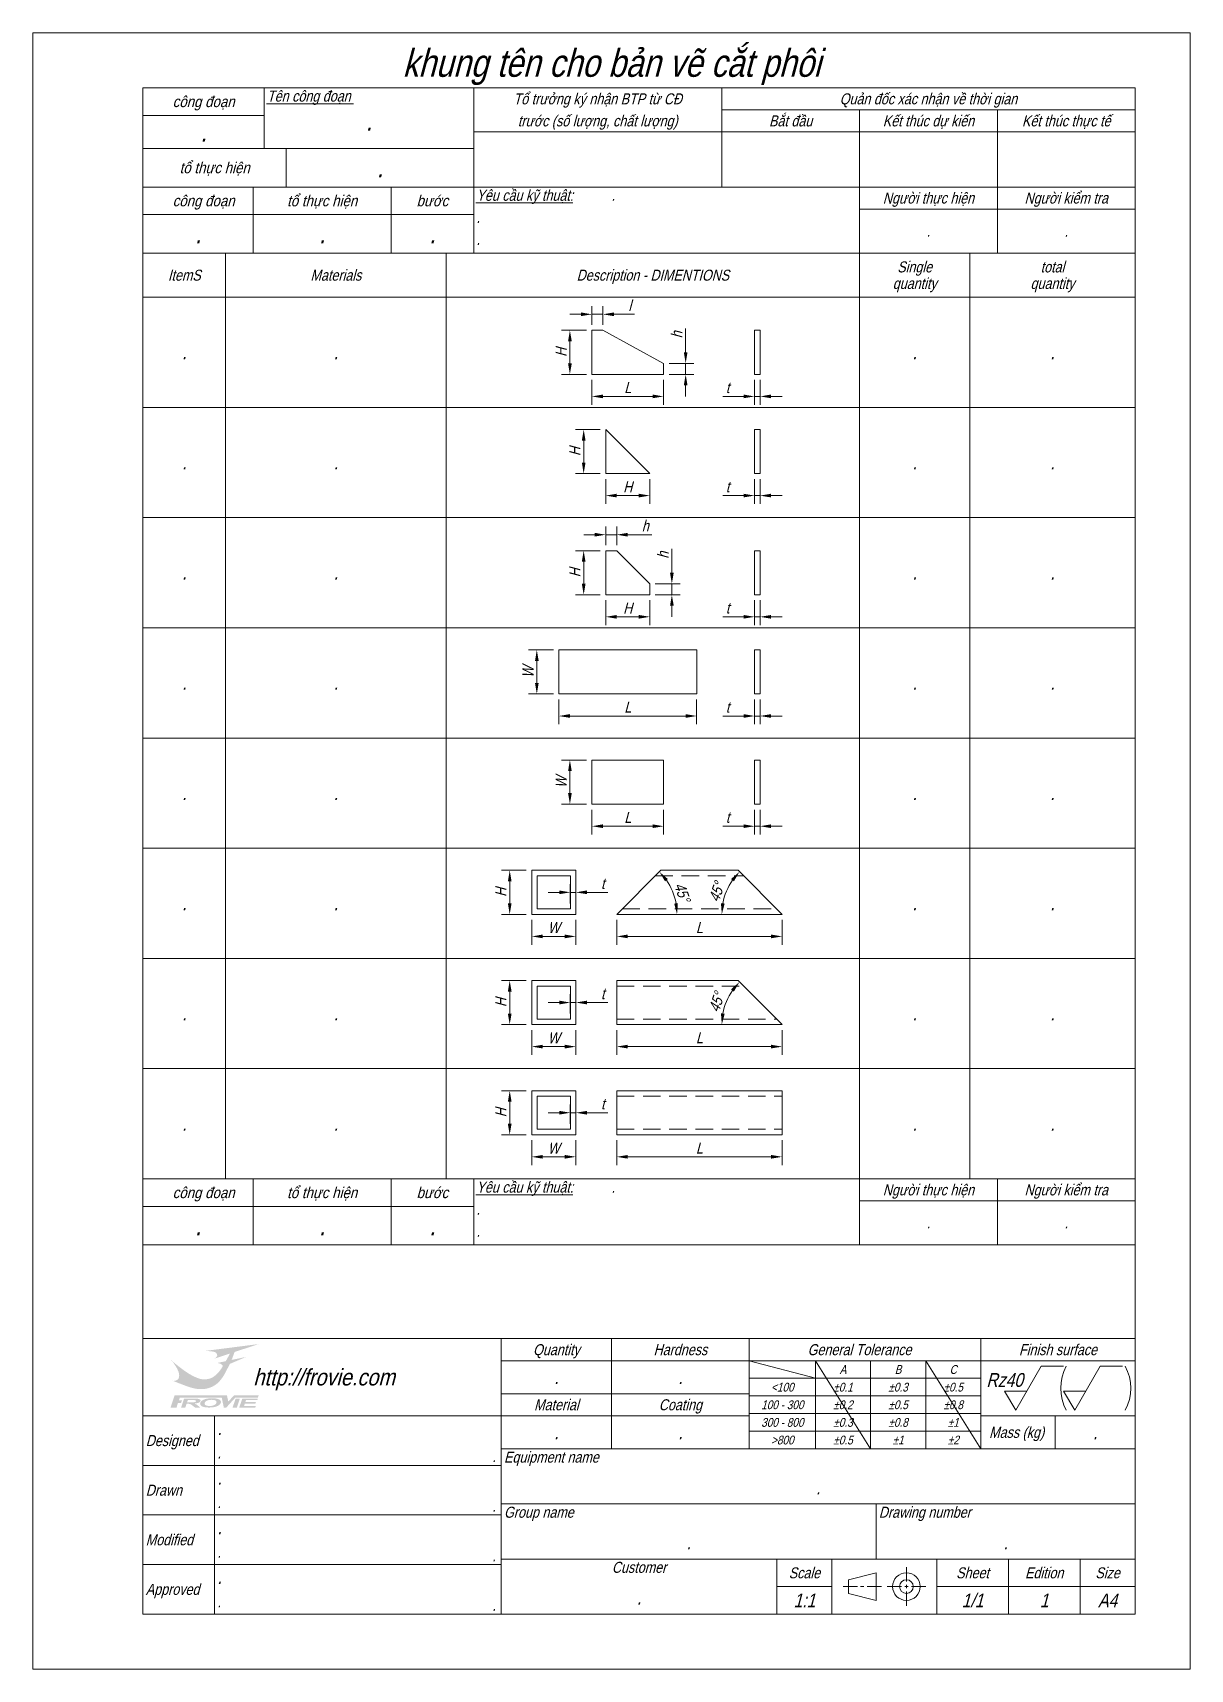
# Model space of a CAD drawing. Header units: millimetres. Extents: x -46 to 1451, y 30 to 2900.
# Drawn here: x 1241.5 to 1451.5, y 51.2 to 348.2 of the extents above; entities that cross this region are included whole.
import ezdxf
from ezdxf.enums import TextEntityAlignment as Align

# ---------------------------------------------------------------- set-up
doc = ezdxf.new("R2010")
doc.units = ezdxf.units.MM
doc.header["$LTSCALE"] = 0.5
doc.linetypes.add('HIDDEN', pattern=[9.525, 6.35, -3.175])
doc.layers.get('0').update_dxf_attribs({"color": 9, "lineweight": 15})
doc.layers.get('Defpoints').update_dxf_attribs({"color": 9, "lineweight": 15})
for name, color, linetype, lineweight in [('Bill', 9, 'Continuous', 18), ('Detaildimentions', 5, 'Continuous', 15), ('Namebox', 9, 'Continuous', 20), ('Notes', 4, 'Continuous', 20)]:
    doc.layers.add(name, color=color, linetype=linetype, lineweight=lineweight)
doc.styles.add('Capital', font='vnfonth.shx', dxfattribs={"width": 0.9, "oblique": 15})
doc.styles.add('Longhand', font='vnfont.shx', dxfattribs={"width": 0.85, "oblique": 15})
doc.dimstyles.new('1-1', dxfattribs={"dimtxt": 2, "dimasz": 2, "dimexe": 1.5, "dimexo": 1, "dimgap": 0.6, "dimtad": 1, "dimdec": 3, "dimdsep": 46, "dimtxsty": 'Longhand', "dimcen": 0, "dimclrd": 256, "dimclre": 256, "dimclrt": 10, "dimadec": 3, "dimazin": 2, "dimtm": 1e-09, "dimtfac": 0.6, "dimtdec": 3, "dimtmove": 0, "dimatfit": 3, "dimfxl": 1, "dimlwd": -1, "dimlwe": -1, "dimarcsym": 0})

msp = doc.modelspace()

# ---------------------------------------------------------------- texts
at = {"layer": 'Bill', "color": 10, "style": 'Longhand', "oblique": 15, "width": 0.9}
for p in [(1268.9894, 290.2231), (1296.4894, 290.2231), (1401.4894, 290.2231), (1426.4894, 290.2231), (1268.9894, 270.2231), (1296.4894, 270.2231), (1401.4894, 270.2231), (1426.4894, 270.2231), (1268.9894, 250.2231), (1296.4894, 250.2231), (1401.4894, 250.2231), (1426.4894, 250.2231), (1268.9894, 230.2231), (1296.4894, 230.2231), (1401.4894, 230.2231), (1426.4894, 230.2231), (1268.9894, 210.2231), (1296.4894, 210.2231), (1401.4894, 210.2231), (1426.4894, 210.2231), (1268.9894, 190.2231), (1296.4894, 190.2231), (1401.4894, 190.2231), (1426.4894, 190.2231), (1268.9894, 170.2231), (1296.4894, 170.2231), (1401.4894, 170.2231), (1426.4894, 170.2231), (1268.9894, 150.2231), (1296.4894, 150.2231), (1401.4894, 150.2231), (1426.4894, 150.2231)]:
    msp.add_text('.', height=2.5, dxfattribs=at).set_placement(p, align=Align.MIDDLE_CENTER)
at = {"layer": 'Namebox', "color": 4, "oblique": 15}
for s, style, width, p in [('c«ng ®o¹n', 'Capital', 0.9, (1272.4894, 335.7231)), ('Tæ tr\xadëng ký nhËn BTP tõ C§', 'Longhand', 0.85, (1343.9894, 336.2231)), ('Qu¶n ®èc x¸c nhËn vÒ thêi gian', 'Longhand', 0.85, (1403.9894, 336.2231)), ('tr\xadíc (sè l\xadîng, chÊt l\xadîng)', 'Longhand', 0.85, (1343.9894, 332.2231)), ('B¾t ®Çu', 'Longhand', 0.85, (1378.9894, 332.2231)), ('KÕt thóc dù kiÕn', 'Longhand', 0.85, (1403.9894, 332.2231)), ('KÕt thóc thùc tÕ', 'Longhand', 0.85, (1428.9894, 332.2231)), ('tæ thùc hiÖn', 'Capital', 0.9, (1274.4894, 323.7231)), ('c«ng ®o¹n', 'Capital', 0.9, (1272.4894, 317.7231)), ('tæ thùc hiÖn', 'Capital', 0.9, (1293.9894, 317.7231)), ('b\xadíc', 'Capital', 0.9, (1313.9894, 317.7231)), ('Ng\xadêi thùc hiÖn', 'Longhand', 0.85, (1403.9894, 318.2231)), ('Ng\xadêi kiÓm tra', 'Longhand', 0.85, (1428.9894, 318.2231)), ('.', 'Longhand', 0.85, (1403.9894, 312.2231)), ('.', 'Longhand', 0.85, (1428.9894, 312.2231)), ('Single', 'Capital', 0.85, (1401.4894, 305.7231)), ('total', 'Capital', 0.85, (1426.4894, 305.7231)), ('ItemS', 'Capital', 0.85, (1268.9894, 304.2231)), ('Materials', 'Capital', 0.85, (1296.4894, 304.2231)), ('Description - DIMENTIONS', 'Capital', 0.85, (1353.9894, 304.2231)), ('quantity', 'Capital', 0.85, (1401.4894, 302.7231)), ('quantity', 'Capital', 0.85, (1426.4894, 302.7231)), ('c«ng ®o¹n', 'Capital', 0.9, (1272.4894, 137.7231)), ('tæ thùc hiÖn', 'Capital', 0.9, (1293.9894, 137.7231)), ('b\xadíc', 'Capital', 0.9, (1313.9894, 137.7231)), ('Ng\xadêi thùc hiÖn', 'Longhand', 0.85, (1403.9894, 138.2231)), ('Ng\xadêi kiÓm tra', 'Longhand', 0.85, (1428.9894, 138.2231)), ('.', 'Longhand', 0.85, (1403.9894, 132.2231)), ('.', 'Longhand', 0.85, (1428.9894, 132.2231)), ('Quantity', 'Longhand', 0.85, (1336.4894, 109.2231)), ('Hardness', 'Longhand', 0.85, (1358.9894, 109.2231)), ('General Tolerance', 'Longhand', 0.85, (1391.4894, 109.2231)), ('Finish surface', 'Longhand', 0.85, (1427.4894, 109.2231)), ('Material', 'Longhand', 0.85, (1336.4894, 99.2231)), ('Coating', 'Longhand', 0.85, (1358.9894, 99.2231)), ('Mass (kg)', 'Longhand', 0.85, (1419.9894, 94.2231)), ('Scale', 'Longhand', 0.85, (1381.4894, 68.7231)), ('Sheet', 'Longhand', 0.85, (1411.9894, 68.7231)), ('Edition', 'Longhand', 0.85, (1424.9894, 68.7231)), ('Size', 'Longhand', 0.85, (1436.4894, 68.7231))]:
    msp.add_text(s, height=2, dxfattribs=dict(at, style=style, width=width)).set_placement(p, align=Align.MIDDLE_CENTER)
at = {"layer": 'Namebox', "color": 4, "style": 'Longhand', "oblique": 15, "width": 0.85}
for s, p in [('%%UTªn c«ng ®o¹n ', (1283.9894, 337.7231)), ('%%UYªu cÇu kü thuËt:', (1321.9894, 319.7231)), ('%%UYªu cÇu kü thuËt:', (1321.9894, 139.7231)), ('Equipment name', (1326.9894, 90.7231)), ('Group name', (1326.9894, 80.7231)), ('Drawing number', (1394.9894, 80.7231))]:
    msp.add_text(s, height=2, dxfattribs=at).set_placement(p, align=Align.TOP_LEFT)
at = {"layer": 'Namebox', "color": 10, "oblique": 15}
for s, height, style, width, p in [('.', 3.5, 'Capital', 0.9, (1302.4894, 332.2231)), ('.', 3.5, 'Capital', 0.9, (1272.4894, 330.2231)), ('.', 3.5, 'Capital', 0.9, (1304.4894, 323.7231)), ('.', 3.5, 'Capital', 0.9, (1271.4894, 311.7231)), ('.', 3.5, 'Capital', 0.9, (1293.9894, 311.7231)), ('.', 3.5, 'Capital', 0.9, (1313.9894, 311.7231)), ('.', 3.5, 'Capital', 0.9, (1271.4894, 131.7231)), ('.', 3.5, 'Capital', 0.9, (1293.9894, 131.7231)), ('.', 3.5, 'Capital', 0.9, (1313.9894, 131.7231)), ('A', 1.6, 'Longhand', 0.85, (1388.4894, 105.6231)), ('B', 1.6, 'Longhand', 0.85, (1398.4894, 105.6231)), ('C', 1.6, 'Longhand', 0.85, (1408.4894, 105.6231)), ('.', 2.5, 'Longhand', 0.85, (1336.4894, 104.2231)), ('.', 2.5, 'Longhand', 0.85, (1358.9894, 104.2231)), ('<100', 1.6, 'Longhand', 0.85, (1377.4894, 102.4231)), ('±0.1', 1.6, 'Longhand', 0.85, (1388.4894, 102.4231)), ('±0.3', 1.6, 'Longhand', 0.85, (1398.4894, 102.4231)), ('±0.5', 1.6, 'Longhand', 0.85, (1408.4894, 102.4231)), ('100 - 300', 1.6, 'Longhand', 0.85, (1377.4894, 99.2231)), ('±0.2', 1.6, 'Longhand', 0.85, (1388.4894, 99.2231)), ('±0.5', 1.6, 'Longhand', 0.85, (1398.4894, 99.2231)), ('±0.8', 1.6, 'Longhand', 0.85, (1408.4894, 99.2231)), ('300 - 800', 1.6, 'Longhand', 0.85, (1377.4894, 96.0231)), ('±0.3', 1.6, 'Longhand', 0.85, (1388.4894, 96.0231)), ('±0.8', 1.6, 'Longhand', 0.85, (1398.4894, 96.0231)), ('±1', 1.6, 'Longhand', 0.85, (1408.4894, 96.0231)), ('.', 2.5, 'Longhand', 0.85, (1336.4894, 94.2231)), ('.', 2.5, 'Longhand', 0.85, (1358.9894, 94.2231)), ('>800', 1.6, 'Longhand', 0.85, (1377.4894, 92.8231)), ('±0.5', 1.6, 'Longhand', 0.85, (1388.4894, 92.8231)), ('±1', 1.6, 'Longhand', 0.85, (1398.4894, 92.8231)), ('±2', 1.6, 'Longhand', 0.85, (1408.4894, 92.8231)), ('.', 2.5, 'Longhand', 0.85, (1434.2394, 94.2231)), ('1:1', 2.5, 'Longhand', 0.85, (1381.4894, 63.7231)), ('1/1', 2.5, 'Longhand', 0.85, (1411.9894, 63.7231)), ('1', 2.5, 'Longhand', 0.85, (1424.9894, 63.7231)), ('A4', 2.5, 'Longhand', 0.85, (1436.4894, 63.7231))]:
    msp.add_text(s, height=height, dxfattribs=dict(at, style=style, width=width)).set_placement(p, align=Align.MIDDLE_CENTER)
at = {"layer": 'Namebox', "color": 10, "style": 'Longhand', "oblique": 15, "width": 0.85}
for p in [(1346.4894, 319.7231), (1321.9894, 315.7231), (1321.9894, 311.7231), (1346.4894, 139.7231), (1321.9894, 135.7231), (1321.9894, 131.7231)]:
    msp.add_text('.', height=2, dxfattribs=at).set_placement(p, align=Align.TOP_LEFT)
at = {"layer": 'Namebox', "color": 4, "style": 'Longhand', "oblique": 15}
for s, height, width, p in [('http://frovie.com', 3, 0.9, (1281.4894, 104.2231)), ('Designed', 2, 0.85, (1261.9894, 92.7231)), ('.', 2, 0.85, (1274.9894, 90.4731)), ('Drawn', 2, 0.85, (1261.9894, 83.7231)), ('.', 2, 0.85, (1274.9894, 81.4731)), ('Modified', 2, 0.85, (1261.9894, 74.7231)), ('.', 2, 0.85, (1274.9894, 72.4731)), ('Approved', 2, 0.85, (1261.9894, 65.7231)), ('.', 2, 0.85, (1274.9894, 63.4731))]:
    msp.add_text(s, height=height, dxfattribs=dict(at, width=width)).set_placement(p, align=Align.MIDDLE_LEFT)
at = {"layer": 'Namebox', "color": 10, "oblique": 15, "width": 0.85}
for s, style, p in [('Rz40', 'Longhand', (1417.817, 101.7231)), ('.', 'Capital', (1383.9894, 82.2231)), ('.', 'Capital', (1360.4894, 72.2231)), ('.', 'Capital', (1417.9894, 72.2231))]:
    msp.add_text(s, height=2.5, dxfattribs=dict(at, style=style)).set_placement(p, align=Align.BOTTOM_CENTER)
at = {"layer": 'Namebox', "color": 10, "style": 'Longhand', "oblique": 15, "width": 0.85}
for p in [(1274.9894, 94.9731), (1274.9894, 85.9731), (1274.9894, 76.9731), (1274.9894, 67.9731)]:
    msp.add_text('.', height=2.5, dxfattribs=at).set_placement(p, align=Align.MIDDLE_LEFT)
at = {"layer": 'Namebox', "color": 4, "style": 'Longhand', "oblique": 15, "width": 0.85}
for p in [(1325.4894, 88.2231), (1325.4894, 79.2231), (1325.4894, 70.2231), (1325.4894, 61.2231)]:
    msp.add_text('.', height=2, dxfattribs=at).set_placement(p, align=Align.BOTTOM_RIGHT)
msp.add_text('Customer', height=2, dxfattribs=at).set_placement((1351.4894, 70.7231), align=Align.TOP_CENTER)
at = {"layer": 'Namebox', "color": 6, "style": 'Capital', "oblique": 15, "width": 0.85}
msp.add_text('.', height=2.5, dxfattribs=at).set_placement((1351.4894, 62.2231), align=Align.BOTTOM_CENTER)
at = {"layer": 'Notes', "color": 4, "style": 'Capital', "oblique": 15, "width": 0.85}
msp.add_text('khung tªn cho b¶n vÏ c¾t ph«i', height=5, dxfattribs=at).set_placement((1346.4894, 345.2231), align=Align.TOP_CENTER)

# ---------------------------------------------------------------- blocks, each defined once
blk = doc.blocks.new('A$C22B54562')
at = {"linetype": 'Continuous', "lineweight": 0, "true_color": 0x0000fe}
h = blk.add_hatch(color=5, dxfattribs=at)
edge = h.paths.add_edge_path()
edge.add_spline(control_points=[(138.5, 108), (139.6, 110.7), (141, 114.5), (142.9, 119.5), (142.9, 119.5), (142.9, 119.5), (145.2, 126), (145.2, 126), (145.2, 126), (145.2, 126), (200, 144), (200, 144), (200, 144), (200, 144), (78.3, 128.4), (78.3, 128.4), (78.3, 128.4), (78.3, 128.4), (84.4, 128.1), (84.4, 128.1), (84.4, 128.1), (89.1, 127.8), (92.8, 127.5), (95.6, 127), (95.6, 127), (101, 126.3), (104.3, 124.2), (105.5, 120.6), (105.5, 120.6), (106.4, 118.1), (105.6, 115.7), (103, 113.3), (103, 113.3), (102.2, 112.6), (101.3, 112), (100.3, 111.3), (100.3, 111.3), (100.3, 111.3), (99, 110.7), (99, 110.7), (99, 110.7), (99, 110.7), (134.8, 122.5), (134.8, 122.5), (134.8, 122.5), (134.8, 122.5), (125.3, 105.2), (125.3, 105.2), (125.3, 105.2), (125.3, 105.2), (105.3, 100.9), (105.3, 100.9), (105.3, 100.9), (109.9, 100.8), (113.5, 99.7), (116.1, 97.5), (116.1, 97.5), (117.5, 96.4), (118.3, 95.4), (118.6, 94.3), (118.6, 94.3), (114.9, 86.9), (109.9, 80.5), (103.9, 75), (103.9, 75), (100.9, 72.2), (98.2, 70.2), (96, 68.9), (96, 68.9), (93.4, 67.2), (90, 65.9), (85.9, 64.9), (85.9, 64.9), (77.5, 62.9), (69.5, 63.5), (61.7, 66.7), (61.7, 66.7), (53.9, 69.9), (46.3, 73.8), (38.8, 78.5), (38.8, 78.5), (38.8, 78.5), (30, 84.6), (30, 84.6), (30, 84.6), (16.3, 94.7), (6.5, 102.6), (0.7, 108.2), (0.7, 108.2), (4.1, 104.7), (7.5, 100.4), (10.8, 95.1), (10.8, 95.1), (13.1, 91.5), (14.8, 88.6), (15.8, 86.4), (15.8, 86.4), (17.3, 83.1), (18.2, 80.7), (18.6, 79.4), (18.6, 79.4), (19.9, 75), (19.9, 71.1), (18.9, 67.6), (18.9, 67.6), (17.8, 64.1), (15.2, 61.9), (11, 60.9), (11, 60.9), (9.7, 60.6), (8.3, 60.5), (6.9, 60.5), (6.9, 60.5), (6.9, 60.5), (5, 60.6), (5, 60.6), (5, 60.6), (5, 60.6), (29.6, 51.1), (29.6, 51.1), (29.6, 51.1), (36.9, 48.3), (43.4, 46.1), (49.2, 44.5), (49.2, 44.5), (53.7, 43.3), (57.7, 42.5), (61.4, 42.2), (61.4, 42.2), (64, 41.9), (67.4, 41.7), (71.4, 41.7), (71.4, 41.7), (77.3, 41.7), (83.6, 42.9), (90.3, 45.5), (90.3, 45.5), (95.5, 47.5), (100.3, 50.2), (104.6, 53.6), (104.6, 53.6), (107.9, 55.9), (111.3, 59.6), (115, 64.5), (115, 64.5), (117.3, 67.6), (119.5, 70.7), (121.5, 74.1), (121.5, 74.1), (123.1, 76.6), (127.4, 84.9), (134.4, 99), (134.4, 99), (134.4, 99), (171.1, 114.7), (171.1, 114.7), (171.1, 114.7), (171.1, 114.7), (138.5, 108), (138.5, 108)], knot_values=[0, 0, 0, 0, 0.025, 0.025, 0.025, 0.025, 0.05, 0.05, 0.05, 0.05, 0.075, 0.075, 0.075, 0.075, 0.1, 0.1, 0.1, 0.1, 0.125, 0.125, 0.125, 0.125, 0.15, 0.15, 0.15, 0.15, 0.175, 0.175, 0.175, 0.175, 0.2, 0.2, 0.2, 0.2, 0.225, 0.225, 0.225, 0.225, 0.25, 0.25, 0.25, 0.25, 0.275, 0.275, 0.275, 0.275, 0.3, 0.3, 0.3, 0.3, 0.325, 0.325, 0.325, 0.325, 0.35, 0.35, 0.35, 0.35, 0.375, 0.375, 0.375, 0.375, 0.4, 0.4, 0.4, 0.4, 0.425, 0.425, 0.425, 0.425, 0.45, 0.45, 0.45, 0.45, 0.475, 0.475, 0.475, 0.475, 0.5, 0.5, 0.5, 0.5, 0.525, 0.525, 0.525, 0.525, 0.55, 0.55, 0.55, 0.55, 0.575, 0.575, 0.575, 0.575, 0.6, 0.6, 0.6, 0.6, 0.625, 0.625, 0.625, 0.625, 0.65, 0.65, 0.65, 0.65, 0.675, 0.675, 0.675, 0.675, 0.7, 0.7, 0.7, 0.7, 0.725, 0.725, 0.725, 0.725, 0.75, 0.75, 0.75, 0.75, 0.775, 0.775, 0.775, 0.775, 0.8, 0.8, 0.8, 0.8, 0.825, 0.825, 0.825, 0.825, 0.85, 0.85, 0.85, 0.85, 0.875, 0.875, 0.875, 0.875, 0.9, 0.9, 0.9, 0.9, 0.925, 0.925, 0.925, 0.925, 0.95, 0.95, 0.95, 0.95, 0.975, 0.975, 0.975, 0.975, 1, 1, 1, 1], degree=3, periodic=0)
at = {"linetype": 'Continuous', "lineweight": 0, "true_color": 0xfe0000}
h = blk.add_hatch(color=1, dxfattribs=at)
edge = h.paths.add_edge_path()
edge.add_spline(control_points=[(138.7, 115.8), (138.7, 115.8), (143.5, 128), (143.5, 128), (143.5, 128), (143.5, 128), (173, 137.7), (173, 137.7), (173, 137.7), (173, 137.7), (99.9, 128.4), (99.9, 128.4), (99.9, 128.4), (104.6, 126.7), (107.3, 124.2), (108.1, 120.9), (108.1, 120.9), (108.5, 119.2), (108.3, 117.5), (107.7, 116), (107.7, 116), (128.5, 122.9), (139, 126.4), (139, 126.5), (139, 126.5), (134.8, 117.7), (129.7, 108.1), (123.8, 97.8), (123.8, 97.8), (117.8, 87.5), (113.3, 80.5), (110.2, 76.9), (110.2, 76.9), (106.3, 72.1), (101.4, 68.3), (95.7, 65.4), (95.7, 65.4), (88, 61.4), (79.9, 59.8), (71.3, 60.5), (71.3, 60.5), (63.3, 61.2), (52, 66), (37.5, 74.8), (37.5, 74.8), (33.1, 77.6), (28.5, 80.5), (23.8, 83.8), (23.8, 83.8), (23.8, 83.8), (18.3, 87.8), (18.3, 87.8), (18.3, 87.8), (18.3, 87.8), (20.8, 81.8), (20.8, 81.8), (20.8, 81.8), (22.4, 77.3), (23.2, 73.6), (23.1, 70.6), (23.1, 70.6), (23, 68.1), (22.1, 65.4), (20.2, 62.8), (20.2, 62.8), (19.3, 61.5), (18.4, 60.5), (17.5, 59.8), (17.5, 59.8), (17.5, 59.8), (19.9, 58.7), (19.9, 58.7), (19.9, 58.7), (22.7, 57.5), (27.1, 55.7), (33, 53.5), (33, 53.5), (38, 51.6), (41.5, 50.3), (43.2, 49.7), (43.2, 49.7), (46.6, 48.4), (49.8, 47.5), (52.9, 46.8), (52.9, 46.8), (60, 45.1), (66.6, 44.4), (72.7, 44.6), (72.7, 44.6), (85.6, 45.2), (96.8, 50.1), (106.3, 59.3), (106.3, 59.3), (112.8, 65.7), (119.4, 75.3), (126.1, 88.4), (126.1, 88.4), (130.5, 96.9), (134.7, 106), (138.7, 115.8)], knot_values=[0, 0, 0, 0, 0.04, 0.04, 0.04, 0.04, 0.08, 0.08, 0.08, 0.08, 0.12, 0.12, 0.12, 0.12, 0.16, 0.16, 0.16, 0.16, 0.2, 0.2, 0.2, 0.2, 0.24, 0.24, 0.24, 0.24, 0.28, 0.28, 0.28, 0.28, 0.32, 0.32, 0.32, 0.32, 0.36, 0.36, 0.36, 0.36, 0.4, 0.4, 0.4, 0.4, 0.44, 0.44, 0.44, 0.44, 0.48, 0.48, 0.48, 0.48, 0.52, 0.52, 0.52, 0.52, 0.56, 0.56, 0.56, 0.56, 0.6, 0.6, 0.6, 0.6, 0.64, 0.64, 0.64, 0.64, 0.68, 0.68, 0.68, 0.68, 0.72, 0.72, 0.72, 0.72, 0.76, 0.76, 0.76, 0.76, 0.8, 0.8, 0.8, 0.8, 0.84, 0.84, 0.84, 0.84, 0.88, 0.88, 0.88, 0.88, 0.92, 0.92, 0.92, 0.92, 0.96, 0.96, 0.96, 0.96, 1, 1, 1, 1], degree=3, periodic=0)
edge = h.paths.add_edge_path(flags=17)
edge.add_spline(control_points=[(120, 96.3), (120, 96.3), (123.8, 102.9), (123.8, 102.9), (123.8, 102.9), (123.8, 102.9), (113.9, 100.9), (113.9, 100.9), (113.9, 100.9), (116.2, 100.3), (117.9, 99.4), (119, 98.1), (119, 98.1), (119.5, 97.5), (119.9, 96.9), (120, 96.3)], knot_values=[0, 0, 0, 0, 0.25, 0.25, 0.25, 0.25, 0.5, 0.5, 0.5, 0.5, 0.75, 0.75, 0.75, 0.75, 1, 1, 1, 1], degree=3, periodic=0)
edge = h.paths.add_edge_path(flags=17)
edge.add_spline(control_points=[(137.4, 105.8), (137.4, 105.8), (152.1, 108.9), (152.1, 108.9), (152.1, 108.9), (152.1, 108.9), (135.7, 101.9), (135.7, 101.9), (135.7, 101.9), (135.7, 101.9), (137.4, 105.8), (137.4, 105.8)], knot_values=[0, 0, 0, 0, 0.333333, 0.333333, 0.333333, 0.333333, 0.666667, 0.666667, 0.666667, 0.666667, 1, 1, 1, 1], degree=3, periodic=0)
at = {"linetype": 'Continuous', "lineweight": 0, "true_color": 0x0000fe}
h = blk.add_hatch(color=5, dxfattribs=at)
edge = h.paths.add_edge_path()
edge.add_spline(control_points=[(198.1, 22.5), (198.1, 22.5), (199.9, 27.8), (199.9, 27.8), (199.9, 27.8), (199.9, 27.8), (144.1, 27.8), (144.1, 27.8), (144.1, 27.8), (144.1, 27.8), (131, 13.4), (131, 13.4), (131, 13.4), (131, 13.4), (127.9, 27.8), (127.9, 27.8), (127.9, 27.8), (127.9, 27.8), (9.2, 27.8), (9.2, 27.8), (9.2, 27.8), (9.2, 27.8), (0, 0), (0, 0), (0, 0), (0, 0), (13.5, 0), (13.5, 0), (13.5, 0), (13.5, 0), (16.9, 10.3), (16.9, 10.3), (16.9, 10.3), (16.9, 10.3), (23.9, 10.3), (23.9, 10.3), (23.9, 10.3), (23.9, 10.3), (25.9, 16), (25.9, 16), (25.9, 16), (25.9, 16), (18.9, 16), (18.9, 16), (18.9, 16), (18.9, 16), (21, 22.4), (21, 22.4), (21, 22.4), (21, 22.4), (116.1, 22.3), (116.1, 22.3), (116.1, 22.3), (116.1, 22.3), (120.8, 0), (120.8, 0), (120.8, 0), (120.8, 0), (126.5, 0), (126.5, 0), (126.5, 0), (126.5, 0), (146.8, 22.4), (146.8, 22.4), (146.8, 22.4), (146.8, 22.4), (198.1, 22.5), (198.1, 22.5)], knot_values=[0, 0, 0, 0, 0.058824, 0.058824, 0.058824, 0.058824, 0.117647, 0.117647, 0.117647, 0.117647, 0.176471, 0.176471, 0.176471, 0.176471, 0.235294, 0.235294, 0.235294, 0.235294, 0.294118, 0.294118, 0.294118, 0.294118, 0.352941, 0.352941, 0.352941, 0.352941, 0.411765, 0.411765, 0.411765, 0.411765, 0.470588, 0.470588, 0.470588, 0.470588, 0.529412, 0.529412, 0.529412, 0.529412, 0.588235, 0.588235, 0.588235, 0.588235, 0.647059, 0.647059, 0.647059, 0.647059, 0.705882, 0.705882, 0.705882, 0.705882, 0.764706, 0.764706, 0.764706, 0.764706, 0.823529, 0.823529, 0.823529, 0.823529, 0.882353, 0.882353, 0.882353, 0.882353, 0.941176, 0.941176, 0.941176, 0.941176, 1, 1, 1, 1], degree=3, periodic=0)
at = {"linetype": 'Continuous', "lineweight": 0, "true_color": 0xfe0000}
h = blk.add_hatch(color=1, dxfattribs=at)
edge = h.paths.add_edge_path()
edge.add_spline(control_points=[(23.9, 0), (23.9, 0), (30.8, 20.3), (30.8, 20.3), (30.8, 20.3), (30.8, 20.3), (51.1, 20.3), (51.1, 20.3), (51.1, 20.3), (56.2, 20.3), (59.9, 20.2), (62, 19.8), (62, 19.8), (64.2, 19.4), (65.9, 18.8), (67, 17.9), (67, 17.9), (68, 16.9), (68.4, 15.8), (68, 14.6), (68, 14.6), (67.5, 13.1), (66, 11.9), (63.5, 10.9), (63.5, 10.9), (61.1, 9.9), (57.7, 9.2), (53.4, 9), (53.4, 9), (55.3, 8.5), (56.9, 7.9), (58, 7.3), (58, 7.3), (59.2, 6.7), (60.6, 5.6), (62.4, 4), (62.4, 4), (62.4, 4), (66.9, 0), (66.9, 0), (66.9, 0), (66.9, 0), (55.4, 0), (55.4, 0), (55.4, 0), (55.4, 0), (49.9, 4.4), (49.9, 4.4), (49.9, 4.4), (47.9, 6), (46.6, 7), (45.8, 7.4), (45.8, 7.4), (45, 7.8), (44.1, 8.1), (43.2, 8.3), (43.2, 8.3), (42.2, 8.4), (40.6, 8.5), (38.4, 8.5), (38.4, 8.5), (38.4, 8.5), (36.4, 8.5), (36.4, 8.5), (36.4, 8.5), (36.4, 8.5), (33.6, 0), (33.6, 0), (33.6, 0), (33.6, 0), (23.9, 0), (23.9, 0)], knot_values=[0, 0, 0, 0, 0.055556, 0.055556, 0.055556, 0.055556, 0.111111, 0.111111, 0.111111, 0.111111, 0.166667, 0.166667, 0.166667, 0.166667, 0.222222, 0.222222, 0.222222, 0.222222, 0.277778, 0.277778, 0.277778, 0.277778, 0.333333, 0.333333, 0.333333, 0.333333, 0.388889, 0.388889, 0.388889, 0.388889, 0.444444, 0.444444, 0.444444, 0.444444, 0.5, 0.5, 0.5, 0.5, 0.555556, 0.555556, 0.555556, 0.555556, 0.611111, 0.611111, 0.611111, 0.611111, 0.666667, 0.666667, 0.666667, 0.666667, 0.722222, 0.722222, 0.722222, 0.722222, 0.777778, 0.777778, 0.777778, 0.777778, 0.833333, 0.833333, 0.833333, 0.833333, 0.888889, 0.888889, 0.888889, 0.888889, 0.944444, 0.944444, 0.944444, 0.944444, 1, 1, 1, 1], degree=3, periodic=0)
edge = h.paths.add_edge_path(flags=16)
edge.add_spline(control_points=[(37.5, 11.7), (37.5, 11.7), (44.7, 11.7), (44.7, 11.7), (44.7, 11.7), (49.3, 11.7), (52.2, 11.8), (53.4, 12), (53.4, 12), (54.6, 12.2), (55.6, 12.4), (56.4, 12.9), (56.4, 12.9), (57.2, 13.3), (57.7, 13.8), (57.9, 14.4), (57.9, 14.4), (58.2, 15.1), (57.9, 15.6), (57.2, 16), (57.2, 16), (56.5, 16.5), (55.4, 16.7), (53.8, 16.8), (53.8, 16.8), (53.1, 16.9), (50.7, 16.9), (46.8, 16.9), (46.8, 16.9), (46.8, 16.9), (39.3, 16.9), (39.3, 16.9), (39.3, 16.9), (39.3, 16.9), (37.5, 11.7), (37.5, 11.7)], knot_values=[0, 0, 0, 0, 0.111111, 0.111111, 0.111111, 0.111111, 0.222222, 0.222222, 0.222222, 0.222222, 0.333333, 0.333333, 0.333333, 0.333333, 0.444444, 0.444444, 0.444444, 0.444444, 0.555556, 0.555556, 0.555556, 0.555556, 0.666667, 0.666667, 0.666667, 0.666667, 0.777778, 0.777778, 0.777778, 0.777778, 0.888889, 0.888889, 0.888889, 0.888889, 1, 1, 1, 1], degree=3, periodic=0)
edge = h.paths.add_edge_path()
edge.add_spline(control_points=[(67.5, 10.4), (68.2, 12.5), (69.5, 14.2), (71.4, 15.6), (71.4, 15.6), (72.9, 16.7), (74.7, 17.6), (76.8, 18.4), (76.8, 18.4), (79, 19.2), (81.2, 19.8), (83.6, 20.2), (83.6, 20.2), (86.8, 20.8), (90.3, 21), (94.2, 21), (94.2, 21), (101.3, 21), (106.6, 20.1), (110.2, 18.3), (110.2, 18.3), (113.8, 16.4), (115, 13.8), (113.9, 10.5), (113.9, 10.5), (112.8, 7.2), (109.9, 4.6), (105, 2.8), (105, 2.8), (100.2, 0.9), (94.3, 0), (87.3, 0), (87.3, 0), (80.2, 0), (74.8, 0.9), (71.2, 2.8), (71.2, 2.8), (67.6, 4.6), (66.4, 7.2), (67.5, 10.4)], knot_values=[0, 0, 0, 0, 0.1, 0.1, 0.1, 0.1, 0.2, 0.2, 0.2, 0.2, 0.3, 0.3, 0.3, 0.3, 0.4, 0.4, 0.4, 0.4, 0.5, 0.5, 0.5, 0.5, 0.6, 0.6, 0.6, 0.6, 0.7, 0.7, 0.7, 0.7, 0.8, 0.8, 0.8, 0.8, 0.9, 0.9, 0.9, 0.9, 1, 1, 1, 1], degree=3, periodic=0)
edge = h.paths.add_edge_path(flags=16)
edge.add_spline(control_points=[(77.5, 10.5), (76.7, 8.2), (77.4, 6.5), (79.5, 5.3), (79.5, 5.3), (81.6, 4.1), (84.6, 3.5), (88.4, 3.5), (88.4, 3.5), (92.3, 3.5), (95.6, 4.1), (98.5, 5.3), (98.5, 5.3), (101.3, 6.5), (103.2, 8.2), (104, 10.6), (104, 10.6), (104.8, 12.9), (104.1, 14.7), (102.1, 15.8), (102.1, 15.8), (100.1, 17), (97.1, 17.5), (93.1, 17.5), (93.1, 17.5), (89.1, 17.5), (85.7, 16.9), (82.9, 15.8), (82.9, 15.8), (80.1, 14.6), (78.3, 12.9), (77.5, 10.5)], knot_values=[0, 0, 0, 0, 0.125, 0.125, 0.125, 0.125, 0.25, 0.25, 0.25, 0.25, 0.375, 0.375, 0.375, 0.375, 0.5, 0.5, 0.5, 0.5, 0.625, 0.625, 0.625, 0.625, 0.75, 0.75, 0.75, 0.75, 0.875, 0.875, 0.875, 0.875, 1, 1, 1, 1], degree=3, periodic=0)
edge = h.paths.add_edge_path()
edge.add_spline(control_points=[(140.7, 0), (140.7, 0), (147.6, 20.4), (147.6, 20.4), (147.6, 20.4), (147.6, 20.4), (157.2, 20.4), (157.2, 20.4), (157.2, 20.4), (157.2, 20.4), (150.4, 0), (150.4, 0), (150.4, 0), (150.4, 0), (140.7, 0), (140.7, 0)], knot_values=[0, 0, 0, 0, 0.25, 0.25, 0.25, 0.25, 0.5, 0.5, 0.5, 0.5, 0.75, 0.75, 0.75, 0.75, 1, 1, 1, 1], degree=3, periodic=0)
edge = h.paths.add_edge_path()
edge.add_spline(control_points=[(155.8, 0), (155.8, 0), (162.7, 20.3), (162.7, 20.3), (162.7, 20.3), (162.7, 20.3), (198.1, 20.3), (198.1, 20.3), (198.1, 20.3), (198.1, 20.3), (197, 16.9), (197, 16.9), (197, 16.9), (197, 16.9), (171.2, 16.9), (171.2, 16.9), (171.2, 16.9), (171.2, 16.9), (169.7, 12.4), (169.7, 12.4), (169.7, 12.4), (169.7, 12.4), (193.7, 12.4), (193.7, 12.4), (193.7, 12.4), (193.7, 12.4), (192.5, 9), (192.5, 9), (192.5, 9), (192.5, 9), (168.5, 9), (168.5, 9), (168.5, 9), (168.5, 9), (166.6, 3.4), (166.6, 3.4), (166.6, 3.4), (166.6, 3.4), (193.4, 3.4), (193.4, 3.4), (193.4, 3.4), (193.4, 3.4), (192.2, 0), (192.2, 0), (192.2, 0), (192.2, 0), (155.8, 0), (155.8, 0)], knot_values=[0, 0, 0, 0, 0.083333, 0.083333, 0.083333, 0.083333, 0.166667, 0.166667, 0.166667, 0.166667, 0.25, 0.25, 0.25, 0.25, 0.333333, 0.333333, 0.333333, 0.333333, 0.416667, 0.416667, 0.416667, 0.416667, 0.5, 0.5, 0.5, 0.5, 0.583333, 0.583333, 0.583333, 0.583333, 0.666667, 0.666667, 0.666667, 0.666667, 0.75, 0.75, 0.75, 0.75, 0.833333, 0.833333, 0.833333, 0.833333, 0.916667, 0.916667, 0.916667, 0.916667, 1, 1, 1, 1], degree=3, periodic=0)
blk = doc.blocks.new('*D3')
at = {"layer": 'Defpoints', "color": 0, "ltscale": 0.5, "transparency": 16777216}
for p in [(1342.94, 208.22), (1355.94, 208.22), (1355.94, 204.22)]:
    blk.add_point(p, dxfattribs=at)
at = {"layer": 'Detaildimentions', "ltscale": 0.5, "transparency": 16777216}
for p, q in [((1342.94, 207.22), (1342.94, 202.72)), ((1355.94, 207.22), (1355.94, 202.72)), ((1344.94, 204.22), (1353.94, 204.22))]:
    blk.add_line(p, q, dxfattribs=at)
for points in [[(1344.94, 204.56), (1344.94, 203.89), (1342.94, 204.22)], [(1353.94, 204.56), (1353.94, 203.89), (1355.94, 204.22)]]:
    blk.add_solid(points, dxfattribs=at)
at = {"layer": 'Detaildimentions', "color": 10, "ltscale": 0.5, "transparency": 16777216, "insert": (1349.44, 205.82), "char_height": 2, "attachment_point": 5, "style": 'Longhand'}
blk.add_mtext('L', dxfattribs=at)
blk = doc.blocks.new('*D4')
at = {"layer": 'Defpoints', "color": 0, "ltscale": 0.5, "transparency": 16777216}
for p in [(1338.94, 216.22), (1342.94, 216.22), (1342.94, 208.22)]:
    blk.add_point(p, dxfattribs=at)
at = {"layer": 'Detaildimentions', "ltscale": 0.5, "transparency": 16777216}
for p, q in [((1341.94, 216.22), (1337.44, 216.22)), ((1338.94, 210.22), (1338.94, 214.22)), ((1341.94, 208.22), (1337.44, 208.22))]:
    blk.add_line(p, q, dxfattribs=at)
for points in [[(1338.61, 214.22), (1339.28, 214.22), (1338.94, 216.22)], [(1338.61, 210.22), (1339.28, 210.22), (1338.94, 208.22)]]:
    blk.add_solid(points, dxfattribs=at)
at = {"layer": 'Detaildimentions', "color": 10, "ltscale": 0.5, "transparency": 16777216, "insert": (1337.34, 212.22), "char_height": 2, "attachment_point": 5, "rotation": 90, "style": 'Longhand'}
blk.add_mtext('W', dxfattribs=at)
blk = doc.blocks.new('*D5')
at = {"layer": 'Defpoints', "color": 0, "ltscale": 0.5, "transparency": 16777216}
for p in [(1332.02, 156.22), (1328.02, 148.22), (1332.02, 148.22)]:
    blk.add_point(p, dxfattribs=at)
at = {"layer": 'Detaildimentions', "ltscale": 0.5, "transparency": 16777216}
for p, q in [((1331.02, 156.22), (1326.52, 156.22)), ((1328.02, 154.22), (1328.02, 150.22)), ((1331.02, 148.22), (1326.52, 148.22))]:
    blk.add_line(p, q, dxfattribs=at)
for points in [[(1327.69, 154.22), (1328.36, 154.22), (1328.02, 156.22)], [(1327.69, 150.22), (1328.36, 150.22), (1328.02, 148.22)]]:
    blk.add_solid(points, dxfattribs=at)
at = {"layer": 'Detaildimentions', "color": 10, "ltscale": 0.5, "transparency": 16777216, "insert": (1326.42, 152.22), "char_height": 2, "attachment_point": 5, "rotation": 90, "style": 'Longhand'}
blk.add_mtext('H', dxfattribs=at)
blk = doc.blocks.new('*D6')
at = {"layer": 'Defpoints', "color": 0, "ltscale": 0.5, "transparency": 16777216}
for p in [(1347.44, 148.22), (1377.44, 148.22), (1377.44, 144.22)]:
    blk.add_point(p, dxfattribs=at)
at = {"layer": 'Detaildimentions', "ltscale": 0.5, "transparency": 16777216}
for p, q in [((1347.44, 147.22), (1347.44, 142.72)), ((1377.44, 147.22), (1377.44, 142.72)), ((1349.44, 144.22), (1375.44, 144.22))]:
    blk.add_line(p, q, dxfattribs=at)
for points in [[(1349.44, 144.56), (1349.44, 143.89), (1347.44, 144.22)], [(1375.44, 144.56), (1375.44, 143.89), (1377.44, 144.22)]]:
    blk.add_solid(points, dxfattribs=at)
at = {"layer": 'Detaildimentions', "color": 10, "ltscale": 0.5, "transparency": 16777216, "insert": (1362.44, 145.82), "char_height": 2, "attachment_point": 5, "style": 'Longhand'}
blk.add_mtext('L', dxfattribs=at)
blk = doc.blocks.new('*D7')
at = {"layer": 'Defpoints', "color": 0, "ltscale": 0.5, "transparency": 16777216}
for p in [(1369.44, 196.22), (1367.97, 193.69), (1347.44, 188.22), (1377.44, 188.22), (1377.44, 188.22)]:
    blk.add_point(p, dxfattribs=at)
at = {"layer": 'Detaildimentions', "ltscale": 0.5, "transparency": 16777216}
blk.add_arc((1377.44, 188.22), 10.94, 145.4886, 169.5114, dxfattribs=at)
for points in [[(1368.17, 194.63), (1368.69, 194.21), (1369.71, 195.96)], [(1367.02, 190.18), (1366.35, 190.25), (1366.5, 188.22)]]:
    blk.add_solid(points, dxfattribs=at)
at = {"layer": 'Detaildimentions', "color": 10, "ltscale": 0.5, "transparency": 16777216, "insert": (1365.57, 192.26), "char_height": 2, "attachment_point": 5, "rotation": 71.2222, "style": 'Longhand'}
blk.add_mtext('45°', dxfattribs=at)
blk = doc.blocks.new('*D8')
at = {"layer": 'Defpoints', "color": 0, "ltscale": 0.5, "transparency": 16777216}
for p in [(1332.02, 148.22), (1340.02, 148.22), (1340.02, 144.22)]:
    blk.add_point(p, dxfattribs=at)
at = {"layer": 'Detaildimentions', "ltscale": 0.5, "transparency": 16777216}
for p, q in [((1332.02, 147.22), (1332.02, 142.72)), ((1340.02, 147.22), (1340.02, 142.72)), ((1334.02, 144.22), (1338.02, 144.22))]:
    blk.add_line(p, q, dxfattribs=at)
for points in [[(1334.02, 144.56), (1334.02, 143.89), (1332.02, 144.22)], [(1338.02, 144.56), (1338.02, 143.89), (1340.02, 144.22)]]:
    blk.add_solid(points, dxfattribs=at)
at = {"layer": 'Detaildimentions', "color": 10, "ltscale": 0.5, "transparency": 16777216, "insert": (1336.02, 145.82), "char_height": 2, "attachment_point": 5, "style": 'Longhand'}
blk.add_mtext('W', dxfattribs=at)
blk = doc.blocks.new('*D9')
at = {"layer": 'Defpoints', "color": 0, "ltscale": 0.5, "transparency": 16777216}
for p in [(1347.44, 168.22), (1377.44, 168.22), (1377.44, 164.22)]:
    blk.add_point(p, dxfattribs=at)
at = {"layer": 'Detaildimentions', "ltscale": 0.5, "transparency": 16777216}
for p, q in [((1347.44, 167.22), (1347.44, 162.72)), ((1377.44, 167.22), (1377.44, 162.72)), ((1349.44, 164.22), (1375.44, 164.22))]:
    blk.add_line(p, q, dxfattribs=at)
for points in [[(1349.44, 164.56), (1349.44, 163.89), (1347.44, 164.22)], [(1375.44, 164.56), (1375.44, 163.89), (1377.44, 164.22)]]:
    blk.add_solid(points, dxfattribs=at)
at = {"layer": 'Detaildimentions', "color": 10, "ltscale": 0.5, "transparency": 16777216, "insert": (1362.44, 165.82), "char_height": 2, "attachment_point": 5, "style": 'Longhand'}
blk.add_mtext('L', dxfattribs=at)
blk = doc.blocks.new('*D10')
at = {"layer": 'Defpoints', "color": 0, "ltscale": 0.5, "transparency": 16777216}
for p in [(1347.44, 188.22), (1377.44, 188.22), (1377.44, 184.22)]:
    blk.add_point(p, dxfattribs=at)
at = {"layer": 'Detaildimentions', "ltscale": 0.5, "transparency": 16777216}
for p, q in [((1347.44, 187.22), (1347.44, 182.72)), ((1377.44, 187.22), (1377.44, 182.72)), ((1349.44, 184.22), (1375.44, 184.22))]:
    blk.add_line(p, q, dxfattribs=at)
for points in [[(1349.44, 184.56), (1349.44, 183.89), (1347.44, 184.22)], [(1375.44, 184.56), (1375.44, 183.89), (1377.44, 184.22)]]:
    blk.add_solid(points, dxfattribs=at)
at = {"layer": 'Detaildimentions', "color": 10, "ltscale": 0.5, "transparency": 16777216, "insert": (1362.44, 185.82), "char_height": 2, "attachment_point": 5, "style": 'Longhand'}
blk.add_mtext('L', dxfattribs=at)
blk = doc.blocks.new('*D11')
at = {"layer": 'Defpoints', "color": 0, "ltscale": 0.5, "transparency": 16777216}
for p in [(1355.44, 196.22), (1356.92, 193.69), (1347.44, 188.22), (1347.44, 188.22), (1377.44, 188.22)]:
    blk.add_point(p, dxfattribs=at)
at = {"layer": 'Detaildimentions', "ltscale": 0.5, "transparency": 16777216}
blk.add_arc((1347.44, 188.22), 10.94, 10.4886, 34.5114, dxfattribs=at)
for points in [[(1356.2, 194.21), (1356.72, 194.63), (1355.18, 195.96)], [(1358.53, 190.25), (1357.87, 190.18), (1358.38, 188.22)]]:
    blk.add_solid(points, dxfattribs=at)
at = {"layer": 'Detaildimentions', "color": 10, "ltscale": 0.5, "transparency": 16777216, "insert": (1359.32, 192.26), "char_height": 2, "attachment_point": 5, "rotation": 288.7778, "style": 'Longhand'}
blk.add_mtext('45°', dxfattribs=at)
blk = doc.blocks.new('*D12')
at = {"layer": 'Defpoints', "color": 0, "ltscale": 0.5, "transparency": 16777216}
for p in [(1369.44, 176.22), (1367.97, 173.69), (1347.44, 168.22), (1377.44, 168.22), (1377.44, 168.22)]:
    blk.add_point(p, dxfattribs=at)
at = {"layer": 'Detaildimentions', "ltscale": 0.5, "transparency": 16777216}
blk.add_arc((1377.44, 168.22), 10.94, 145.4886, 169.5114, dxfattribs=at)
for points in [[(1368.17, 174.63), (1368.69, 174.21), (1369.71, 175.96)], [(1367.02, 170.18), (1366.35, 170.25), (1366.5, 168.22)]]:
    blk.add_solid(points, dxfattribs=at)
at = {"layer": 'Detaildimentions', "color": 10, "ltscale": 0.5, "transparency": 16777216, "insert": (1365.57, 172.26), "char_height": 2, "attachment_point": 5, "rotation": 71.2222, "style": 'Longhand'}
blk.add_mtext('45°', dxfattribs=at)
blk = doc.blocks.new('*D13')
at = {"layer": 'Defpoints', "color": 0, "ltscale": 0.5, "transparency": 16777216}
for p in [(1332.02, 176.22), (1328.02, 168.22), (1332.02, 168.22)]:
    blk.add_point(p, dxfattribs=at)
at = {"layer": 'Detaildimentions', "ltscale": 0.5, "transparency": 16777216}
for p, q in [((1331.02, 176.22), (1326.52, 176.22)), ((1328.02, 174.22), (1328.02, 170.22)), ((1331.02, 168.22), (1326.52, 168.22))]:
    blk.add_line(p, q, dxfattribs=at)
for points in [[(1327.69, 174.22), (1328.36, 174.22), (1328.02, 176.22)], [(1327.69, 170.22), (1328.36, 170.22), (1328.02, 168.22)]]:
    blk.add_solid(points, dxfattribs=at)
at = {"layer": 'Detaildimentions', "color": 10, "ltscale": 0.5, "transparency": 16777216, "insert": (1326.42, 172.22), "char_height": 2, "attachment_point": 5, "rotation": 90, "style": 'Longhand'}
blk.add_mtext('H', dxfattribs=at)
blk = doc.blocks.new('*D14')
at = {"layer": 'Defpoints', "color": 0, "ltscale": 0.5, "transparency": 16777216}
for p in [(1332.02, 168.22), (1340.02, 168.22), (1340.02, 164.22)]:
    blk.add_point(p, dxfattribs=at)
at = {"layer": 'Detaildimentions', "ltscale": 0.5, "transparency": 16777216}
for p, q in [((1332.02, 167.22), (1332.02, 162.72)), ((1340.02, 167.22), (1340.02, 162.72)), ((1334.02, 164.22), (1338.02, 164.22))]:
    blk.add_line(p, q, dxfattribs=at)
for points in [[(1334.02, 164.56), (1334.02, 163.89), (1332.02, 164.22)], [(1338.02, 164.56), (1338.02, 163.89), (1340.02, 164.22)]]:
    blk.add_solid(points, dxfattribs=at)
at = {"layer": 'Detaildimentions', "color": 10, "ltscale": 0.5, "transparency": 16777216, "insert": (1336.02, 165.82), "char_height": 2, "attachment_point": 5, "style": 'Longhand'}
blk.add_mtext('W', dxfattribs=at)
blk = doc.blocks.new('*D15')
at = {"layer": 'Defpoints', "color": 0, "ltscale": 0.5, "transparency": 16777216}
for p in [(1332.02, 196.22), (1328.02, 188.22), (1332.02, 188.22)]:
    blk.add_point(p, dxfattribs=at)
at = {"layer": 'Detaildimentions', "ltscale": 0.5, "transparency": 16777216}
for p, q in [((1331.02, 196.22), (1326.52, 196.22)), ((1328.02, 194.22), (1328.02, 190.22)), ((1331.02, 188.22), (1326.52, 188.22))]:
    blk.add_line(p, q, dxfattribs=at)
for points in [[(1327.69, 194.22), (1328.36, 194.22), (1328.02, 196.22)], [(1327.69, 190.22), (1328.36, 190.22), (1328.02, 188.22)]]:
    blk.add_solid(points, dxfattribs=at)
at = {"layer": 'Detaildimentions', "color": 10, "ltscale": 0.5, "transparency": 16777216, "insert": (1326.42, 192.22), "char_height": 2, "attachment_point": 5, "rotation": 90, "style": 'Longhand'}
blk.add_mtext('H', dxfattribs=at)
blk = doc.blocks.new('*D16')
at = {"layer": 'Defpoints', "color": 0, "ltscale": 0.5, "transparency": 16777216}
for p in [(1332.02, 188.22), (1340.02, 188.22), (1340.02, 184.22)]:
    blk.add_point(p, dxfattribs=at)
at = {"layer": 'Detaildimentions', "ltscale": 0.5, "transparency": 16777216}
for p, q in [((1332.02, 187.22), (1332.02, 182.72)), ((1340.02, 187.22), (1340.02, 182.72)), ((1334.02, 184.22), (1338.02, 184.22))]:
    blk.add_line(p, q, dxfattribs=at)
for points in [[(1334.02, 184.56), (1334.02, 183.89), (1332.02, 184.22)], [(1338.02, 184.56), (1338.02, 183.89), (1340.02, 184.22)]]:
    blk.add_solid(points, dxfattribs=at)
at = {"layer": 'Detaildimentions', "color": 10, "ltscale": 0.5, "transparency": 16777216, "insert": (1336.02, 185.82), "char_height": 2, "attachment_point": 5, "style": 'Longhand'}
blk.add_mtext('W', dxfattribs=at)
blk = doc.blocks.new('*D17')
at = {"layer": 'Defpoints', "color": 0, "ltscale": 0.5, "transparency": 16777216}
for p in [(1345.44, 276.22), (1341.44, 268.22), (1345.44, 268.22)]:
    blk.add_point(p, dxfattribs=at)
at = {"layer": 'Detaildimentions', "ltscale": 0.5, "transparency": 16777216}
for p, q in [((1344.44, 276.22), (1339.94, 276.22)), ((1341.44, 274.22), (1341.44, 270.22)), ((1344.44, 268.22), (1339.94, 268.22))]:
    blk.add_line(p, q, dxfattribs=at)
for points in [[(1341.11, 274.22), (1341.78, 274.22), (1341.44, 276.22)], [(1341.11, 270.22), (1341.78, 270.22), (1341.44, 268.22)]]:
    blk.add_solid(points, dxfattribs=at)
at = {"layer": 'Detaildimentions', "color": 10, "ltscale": 0.5, "transparency": 16777216, "insert": (1339.84, 272.22), "char_height": 2, "attachment_point": 5, "rotation": 90, "style": 'Longhand'}
blk.add_mtext('H', dxfattribs=at)
blk = doc.blocks.new('*D18')
at = {"layer": 'Defpoints', "color": 0, "ltscale": 0.5, "transparency": 16777216}
for p in [(1345.44, 268.22), (1353.44, 268.22), (1353.44, 264.22)]:
    blk.add_point(p, dxfattribs=at)
at = {"layer": 'Detaildimentions', "ltscale": 0.5, "transparency": 16777216}
for p, q in [((1345.44, 267.22), (1345.44, 262.72)), ((1353.44, 267.22), (1353.44, 262.72)), ((1347.44, 264.22), (1351.44, 264.22))]:
    blk.add_line(p, q, dxfattribs=at)
for points in [[(1347.44, 264.56), (1347.44, 263.89), (1345.44, 264.22)], [(1351.44, 264.56), (1351.44, 263.89), (1353.44, 264.22)]]:
    blk.add_solid(points, dxfattribs=at)
at = {"layer": 'Detaildimentions', "color": 10, "ltscale": 0.5, "transparency": 16777216, "insert": (1349.44, 265.82), "char_height": 2, "attachment_point": 5, "style": 'Longhand'}
blk.add_mtext('H', dxfattribs=at)
blk = doc.blocks.new('*D19')
at = {"layer": 'Defpoints', "color": 0, "ltscale": 0.5, "transparency": 16777216}
for p in [(1336.94, 228.22), (1361.94, 228.22), (1361.94, 224.22)]:
    blk.add_point(p, dxfattribs=at)
at = {"layer": 'Detaildimentions', "ltscale": 0.5, "transparency": 16777216}
for p, q in [((1336.94, 227.22), (1336.94, 222.72)), ((1361.94, 227.22), (1361.94, 222.72)), ((1338.94, 224.22), (1359.94, 224.22))]:
    blk.add_line(p, q, dxfattribs=at)
for points in [[(1338.94, 224.56), (1338.94, 223.89), (1336.94, 224.22)], [(1359.94, 224.56), (1359.94, 223.89), (1361.94, 224.22)]]:
    blk.add_solid(points, dxfattribs=at)
at = {"layer": 'Detaildimentions', "color": 10, "ltscale": 0.5, "transparency": 16777216, "insert": (1349.44, 225.82), "char_height": 2, "attachment_point": 5, "style": 'Longhand'}
blk.add_mtext('L', dxfattribs=at)
blk = doc.blocks.new('*D20')
at = {"layer": 'Defpoints', "color": 0, "ltscale": 0.5, "transparency": 16777216}
for p in [(1332.94, 236.22), (1336.94, 236.22), (1336.94, 228.22)]:
    blk.add_point(p, dxfattribs=at)
at = {"layer": 'Detaildimentions', "ltscale": 0.5, "transparency": 16777216}
for p, q in [((1335.94, 236.22), (1331.44, 236.22)), ((1332.94, 230.22), (1332.94, 234.22)), ((1335.94, 228.22), (1331.44, 228.22))]:
    blk.add_line(p, q, dxfattribs=at)
for points in [[(1332.61, 234.22), (1333.28, 234.22), (1332.94, 236.22)], [(1332.61, 230.22), (1333.28, 230.22), (1332.94, 228.22)]]:
    blk.add_solid(points, dxfattribs=at)
at = {"layer": 'Detaildimentions', "color": 10, "ltscale": 0.5, "transparency": 16777216, "insert": (1331.34, 232.22), "char_height": 2, "attachment_point": 5, "rotation": 90, "style": 'Longhand'}
blk.add_mtext('W', dxfattribs=at)
blk = doc.blocks.new('*D21')
at = {"layer": 'Defpoints', "color": 0, "ltscale": 0.5, "transparency": 16777216}
for p in [(1345.44, 254.22), (1341.44, 246.22), (1345.44, 246.22)]:
    blk.add_point(p, dxfattribs=at)
at = {"layer": 'Detaildimentions', "ltscale": 0.5, "transparency": 16777216}
for p, q in [((1344.44, 254.22), (1339.94, 254.22)), ((1341.44, 252.22), (1341.44, 248.22)), ((1344.44, 246.22), (1339.94, 246.22))]:
    blk.add_line(p, q, dxfattribs=at)
for points in [[(1341.11, 252.22), (1341.78, 252.22), (1341.44, 254.22)], [(1341.11, 248.22), (1341.78, 248.22), (1341.44, 246.22)]]:
    blk.add_solid(points, dxfattribs=at)
at = {"layer": 'Detaildimentions', "color": 10, "ltscale": 0.5, "transparency": 16777216, "insert": (1339.84, 250.22), "char_height": 2, "attachment_point": 5, "rotation": 90, "style": 'Longhand'}
blk.add_mtext('H', dxfattribs=at)
blk = doc.blocks.new('*D22')
at = {"layer": 'Defpoints', "color": 0, "ltscale": 0.5, "transparency": 16777216}
for p in [(1345.44, 246.22), (1353.44, 246.22), (1353.44, 242.22)]:
    blk.add_point(p, dxfattribs=at)
at = {"layer": 'Detaildimentions', "ltscale": 0.5, "transparency": 16777216}
for p, q in [((1345.44, 245.22), (1345.44, 240.72)), ((1353.44, 245.22), (1353.44, 240.72)), ((1347.44, 242.22), (1351.44, 242.22))]:
    blk.add_line(p, q, dxfattribs=at)
for points in [[(1347.44, 242.56), (1347.44, 241.89), (1345.44, 242.22)], [(1351.44, 242.56), (1351.44, 241.89), (1353.44, 242.22)]]:
    blk.add_solid(points, dxfattribs=at)
at = {"layer": 'Detaildimentions', "color": 10, "ltscale": 0.5, "transparency": 16777216, "insert": (1349.44, 243.82), "char_height": 2, "attachment_point": 5, "style": 'Longhand'}
blk.add_mtext('H', dxfattribs=at)
blk = doc.blocks.new('*D23')
at = {"layer": 'Defpoints', "color": 0, "ltscale": 0.5, "transparency": 16777216}
for p in [(1347.44, 257.12), (1345.44, 254.22), (1347.44, 254.22)]:
    blk.add_point(p, dxfattribs=at)
at = {"layer": 'Detaildimentions', "ltscale": 0.5, "transparency": 16777216}
for p, q in [((1345.44, 255.22), (1345.44, 258.62)), ((1347.44, 255.22), (1347.44, 258.62)), ((1343.44, 257.12), (1341.44, 257.12)), ((1345.44, 257.12), (1347.44, 257.12)), ((1349.44, 257.12), (1353.79, 257.12))]:
    blk.add_line(p, q, dxfattribs=at)
for points in [[(1343.44, 257.46), (1343.44, 256.79), (1345.44, 257.12)], [(1349.44, 257.46), (1349.44, 256.79), (1347.44, 257.12)]]:
    blk.add_solid(points, dxfattribs=at)
at = {"layer": 'Detaildimentions', "color": 10, "ltscale": 0.5, "transparency": 16777216, "insert": (1352.62, 258.72), "char_height": 2, "attachment_point": 5, "style": 'Longhand'}
blk.add_mtext('h', dxfattribs=at)
blk = doc.blocks.new('*D24')
at = {"layer": 'Defpoints', "color": 0, "ltscale": 0.5, "transparency": 16777216}
for p in [(1353.44, 248.22), (1353.44, 246.22), (1357.44, 246.22)]:
    blk.add_point(p, dxfattribs=at)
at = {"layer": 'Detaildimentions', "ltscale": 0.5, "transparency": 16777216}
for p, q in [((1357.44, 250.22), (1357.44, 254.57)), ((1354.44, 248.22), (1358.94, 248.22)), ((1357.44, 246.22), (1357.44, 248.22)), ((1354.44, 246.22), (1358.94, 246.22)), ((1357.44, 244.22), (1357.44, 242.22))]:
    blk.add_line(p, q, dxfattribs=at)
for points in [[(1357.11, 250.22), (1357.78, 250.22), (1357.44, 248.22)], [(1357.11, 244.22), (1357.78, 244.22), (1357.44, 246.22)]]:
    blk.add_solid(points, dxfattribs=at)
at = {"layer": 'Detaildimentions', "color": 10, "ltscale": 0.5, "transparency": 16777216, "insert": (1355.84, 253.4), "char_height": 2, "attachment_point": 5, "rotation": 90, "style": 'Longhand'}
blk.add_mtext('h', dxfattribs=at)
blk = doc.blocks.new('*D25')
at = {"layer": 'Defpoints', "color": 0, "ltscale": 0.5, "transparency": 16777216}
for p in [(1342.94, 294.22), (1338.94, 286.22), (1342.94, 286.22)]:
    blk.add_point(p, dxfattribs=at)
at = {"layer": 'Detaildimentions', "ltscale": 0.5, "transparency": 16777216}
for p, q in [((1341.94, 294.22), (1337.44, 294.22)), ((1338.94, 292.22), (1338.94, 288.22)), ((1341.94, 286.22), (1337.44, 286.22))]:
    blk.add_line(p, q, dxfattribs=at)
for points in [[(1338.61, 292.22), (1339.28, 292.22), (1338.94, 294.22)], [(1338.61, 288.22), (1339.28, 288.22), (1338.94, 286.22)]]:
    blk.add_solid(points, dxfattribs=at)
at = {"layer": 'Detaildimentions', "color": 10, "ltscale": 0.5, "transparency": 16777216, "insert": (1337.34, 290.22), "char_height": 2, "attachment_point": 5, "rotation": 90, "style": 'Longhand'}
blk.add_mtext('H', dxfattribs=at)
blk = doc.blocks.new('*D26')
at = {"layer": 'Defpoints', "color": 0, "ltscale": 0.5, "transparency": 16777216}
for p in [(1342.94, 286.22), (1355.94, 286.22), (1355.94, 282.22)]:
    blk.add_point(p, dxfattribs=at)
at = {"layer": 'Detaildimentions', "ltscale": 0.5, "transparency": 16777216}
for p, q in [((1342.94, 285.22), (1342.94, 280.72)), ((1355.94, 285.22), (1355.94, 280.72)), ((1344.94, 282.22), (1353.94, 282.22))]:
    blk.add_line(p, q, dxfattribs=at)
for points in [[(1344.94, 282.56), (1344.94, 281.89), (1342.94, 282.22)], [(1353.94, 282.56), (1353.94, 281.89), (1355.94, 282.22)]]:
    blk.add_solid(points, dxfattribs=at)
at = {"layer": 'Detaildimentions', "color": 10, "ltscale": 0.5, "transparency": 16777216, "insert": (1349.44, 283.82), "char_height": 2, "attachment_point": 5, "style": 'Longhand'}
blk.add_mtext('L', dxfattribs=at)
blk = doc.blocks.new('*D28')
at = {"layer": 'Defpoints', "color": 0, "ltscale": 0.5, "transparency": 16777216}
for p in [(1344.94, 297.12), (1342.94, 294.22), (1344.94, 294.22)]:
    blk.add_point(p, dxfattribs=at)
at = {"layer": 'Detaildimentions', "ltscale": 0.5, "transparency": 16777216}
for p, q in [((1340.94, 297.12), (1338.94, 297.12)), ((1342.94, 295.22), (1342.94, 298.62)), ((1342.94, 297.12), (1344.94, 297.12)), ((1344.94, 295.22), (1344.94, 298.62)), ((1346.94, 297.12), (1350.68, 297.12))]:
    blk.add_line(p, q, dxfattribs=at)
for points in [[(1340.94, 297.46), (1340.94, 296.79), (1342.94, 297.12)], [(1346.94, 297.46), (1346.94, 296.79), (1344.94, 297.12)]]:
    blk.add_solid(points, dxfattribs=at)
at = {"layer": 'Detaildimentions', "color": 10, "ltscale": 0.5, "transparency": 16777216, "insert": (1349.81, 298.72), "char_height": 2, "attachment_point": 5, "style": 'Longhand'}
blk.add_mtext('l', dxfattribs=at)
blk = doc.blocks.new('*D27')
at = {"layer": 'Defpoints', "color": 0, "ltscale": 0.5, "transparency": 16777216}
for p in [(1355.94, 288.22), (1355.94, 286.22), (1359.94, 286.22)]:
    blk.add_point(p, dxfattribs=at)
at = {"layer": 'Detaildimentions', "ltscale": 0.5, "transparency": 16777216}
for p, q in [((1359.94, 290.22), (1359.94, 294.57)), ((1356.94, 288.22), (1361.44, 288.22)), ((1359.94, 286.22), (1359.94, 288.22)), ((1356.94, 286.22), (1361.44, 286.22)), ((1359.94, 284.22), (1359.94, 282.22))]:
    blk.add_line(p, q, dxfattribs=at)
for points in [[(1359.61, 290.22), (1360.28, 290.22), (1359.94, 288.22)], [(1359.61, 284.22), (1360.28, 284.22), (1359.94, 286.22)]]:
    blk.add_solid(points, dxfattribs=at)
at = {"layer": 'Detaildimentions', "color": 10, "ltscale": 0.5, "transparency": 16777216, "insert": (1358.34, 293.4), "char_height": 2, "attachment_point": 5, "rotation": 90, "style": 'Longhand'}
blk.add_mtext('h', dxfattribs=at)
blk = doc.blocks.new('*D29')
at = {"layer": 'Defpoints', "color": 0, "ltscale": 0.5, "transparency": 16777216}
for p in [(1372.44, 208.22), (1373.44, 208.22), (1372.44, 204.22)]:
    blk.add_point(p, dxfattribs=at)
at = {"layer": 'Detaildimentions', "ltscale": 0.5, "transparency": 16777216}
for p, q in [((1372.44, 207.22), (1372.44, 202.72)), ((1373.44, 207.22), (1373.44, 202.72)), ((1370.44, 204.22), (1366.67, 204.22)), ((1373.44, 204.22), (1372.44, 204.22)), ((1375.44, 204.22), (1377.44, 204.22))]:
    blk.add_line(p, q, dxfattribs=at)
for points in [[(1370.44, 204.56), (1370.44, 203.89), (1372.44, 204.22)], [(1375.44, 204.56), (1375.44, 203.89), (1373.44, 204.22)]]:
    blk.add_solid(points, dxfattribs=at)
at = {"layer": 'Detaildimentions', "color": 10, "ltscale": 0.5, "transparency": 16777216, "insert": (1367.55, 205.82), "char_height": 2, "attachment_point": 5, "style": 'Longhand'}
blk.add_mtext('t', dxfattribs=at)
blk = doc.blocks.new('*D30')
at = {"layer": 'Defpoints', "color": 0, "ltscale": 0.5, "transparency": 16777216}
for p in [(1372.44, 228.22), (1373.44, 228.22), (1372.44, 224.22)]:
    blk.add_point(p, dxfattribs=at)
at = {"layer": 'Detaildimentions', "ltscale": 0.5, "transparency": 16777216}
for p, q in [((1372.44, 227.22), (1372.44, 222.72)), ((1373.44, 227.22), (1373.44, 222.72)), ((1370.44, 224.22), (1366.67, 224.22)), ((1373.44, 224.22), (1372.44, 224.22)), ((1375.44, 224.22), (1377.44, 224.22))]:
    blk.add_line(p, q, dxfattribs=at)
for points in [[(1370.44, 224.56), (1370.44, 223.89), (1372.44, 224.22)], [(1375.44, 224.56), (1375.44, 223.89), (1373.44, 224.22)]]:
    blk.add_solid(points, dxfattribs=at)
at = {"layer": 'Detaildimentions', "color": 10, "ltscale": 0.5, "transparency": 16777216, "insert": (1367.55, 225.82), "char_height": 2, "attachment_point": 5, "style": 'Longhand'}
blk.add_mtext('t', dxfattribs=at)
blk = doc.blocks.new('*D31')
at = {"layer": 'Defpoints', "color": 0, "ltscale": 0.5, "transparency": 16777216}
for p in [(1372.44, 246.22), (1373.44, 246.22), (1372.44, 242.22)]:
    blk.add_point(p, dxfattribs=at)
at = {"layer": 'Detaildimentions', "ltscale": 0.5, "transparency": 16777216}
for p, q in [((1372.44, 245.22), (1372.44, 240.72)), ((1373.44, 245.22), (1373.44, 240.72)), ((1370.44, 242.22), (1366.67, 242.22)), ((1373.44, 242.22), (1372.44, 242.22)), ((1375.44, 242.22), (1377.44, 242.22))]:
    blk.add_line(p, q, dxfattribs=at)
for points in [[(1370.44, 242.56), (1370.44, 241.89), (1372.44, 242.22)], [(1375.44, 242.56), (1375.44, 241.89), (1373.44, 242.22)]]:
    blk.add_solid(points, dxfattribs=at)
at = {"layer": 'Detaildimentions', "color": 10, "ltscale": 0.5, "transparency": 16777216, "insert": (1367.55, 243.82), "char_height": 2, "attachment_point": 5, "style": 'Longhand'}
blk.add_mtext('t', dxfattribs=at)
blk = doc.blocks.new('*D32')
at = {"layer": 'Defpoints', "color": 0, "ltscale": 0.5, "transparency": 16777216}
for p in [(1372.44, 268.22), (1373.44, 268.22), (1372.44, 264.22)]:
    blk.add_point(p, dxfattribs=at)
at = {"layer": 'Detaildimentions', "ltscale": 0.5, "transparency": 16777216}
for p, q in [((1372.44, 267.22), (1372.44, 262.72)), ((1373.44, 267.22), (1373.44, 262.72)), ((1370.44, 264.22), (1366.67, 264.22)), ((1373.44, 264.22), (1372.44, 264.22)), ((1375.44, 264.22), (1377.44, 264.22))]:
    blk.add_line(p, q, dxfattribs=at)
for points in [[(1370.44, 264.56), (1370.44, 263.89), (1372.44, 264.22)], [(1375.44, 264.56), (1375.44, 263.89), (1373.44, 264.22)]]:
    blk.add_solid(points, dxfattribs=at)
at = {"layer": 'Detaildimentions', "color": 10, "ltscale": 0.5, "transparency": 16777216, "insert": (1367.55, 265.82), "char_height": 2, "attachment_point": 5, "style": 'Longhand'}
blk.add_mtext('t', dxfattribs=at)
blk = doc.blocks.new('*D33')
at = {"layer": 'Defpoints', "color": 0, "ltscale": 0.5, "transparency": 16777216}
for p in [(1372.44, 286.22), (1373.44, 286.22), (1372.44, 282.22)]:
    blk.add_point(p, dxfattribs=at)
at = {"layer": 'Detaildimentions', "ltscale": 0.5, "transparency": 16777216}
for p, q in [((1372.44, 285.22), (1372.44, 280.72)), ((1373.44, 285.22), (1373.44, 280.72)), ((1370.44, 282.22), (1366.67, 282.22)), ((1373.44, 282.22), (1372.44, 282.22)), ((1375.44, 282.22), (1377.44, 282.22))]:
    blk.add_line(p, q, dxfattribs=at)
for points in [[(1370.44, 282.56), (1370.44, 281.89), (1372.44, 282.22)], [(1375.44, 282.56), (1375.44, 281.89), (1373.44, 282.22)]]:
    blk.add_solid(points, dxfattribs=at)
at = {"layer": 'Detaildimentions', "color": 10, "ltscale": 0.5, "transparency": 16777216, "insert": (1367.55, 283.82), "char_height": 2, "attachment_point": 5, "style": 'Longhand'}
blk.add_mtext('t', dxfattribs=at)
blk = doc.blocks.new('*D34')
at = {"layer": 'Defpoints', "color": 0, "ltscale": 0.5, "transparency": 16777216}
for p in [(1340.02, 152.22), (1339.02, 149.22), (1340.02, 149.22)]:
    blk.add_point(p, dxfattribs=at)
at = {"layer": 'Detaildimentions', "ltscale": 0.5, "transparency": 16777216}
for p, q in [((1337.02, 152.22), (1335.02, 152.22)), ((1339.02, 150.22), (1339.02, 153.72)), ((1339.02, 152.22), (1340.02, 152.22)), ((1340.02, 150.22), (1340.02, 153.72)), ((1342.02, 152.22), (1345.8, 152.22))]:
    blk.add_line(p, q, dxfattribs=at)
for points in [[(1337.02, 152.56), (1337.02, 151.89), (1339.02, 152.22)], [(1342.02, 152.56), (1342.02, 151.89), (1340.02, 152.22)]]:
    blk.add_solid(points, dxfattribs=at)
at = {"layer": 'Detaildimentions', "color": 10, "ltscale": 0.5, "transparency": 16777216, "insert": (1344.91, 153.82), "char_height": 2, "attachment_point": 5, "style": 'Longhand'}
blk.add_mtext('t', dxfattribs=at)
blk = doc.blocks.new('*D35')
at = {"layer": 'Defpoints', "color": 0, "ltscale": 0.5, "transparency": 16777216}
for p in [(1340.02, 172.22), (1339.02, 169.22), (1340.02, 169.22)]:
    blk.add_point(p, dxfattribs=at)
at = {"layer": 'Detaildimentions', "ltscale": 0.5, "transparency": 16777216}
for p, q in [((1339.02, 170.22), (1339.02, 173.72)), ((1340.02, 170.22), (1340.02, 173.72)), ((1337.02, 172.22), (1335.02, 172.22)), ((1339.02, 172.22), (1340.02, 172.22)), ((1342.02, 172.22), (1345.8, 172.22))]:
    blk.add_line(p, q, dxfattribs=at)
for points in [[(1337.02, 172.56), (1337.02, 171.89), (1339.02, 172.22)], [(1342.02, 172.56), (1342.02, 171.89), (1340.02, 172.22)]]:
    blk.add_solid(points, dxfattribs=at)
at = {"layer": 'Detaildimentions', "color": 10, "ltscale": 0.5, "transparency": 16777216, "insert": (1344.91, 173.82), "char_height": 2, "attachment_point": 5, "style": 'Longhand'}
blk.add_mtext('t', dxfattribs=at)
blk = doc.blocks.new('*D36')
at = {"layer": 'Defpoints', "color": 0, "ltscale": 0.5, "transparency": 16777216}
for p in [(1340.02, 192.22), (1339.02, 189.22), (1340.02, 189.22)]:
    blk.add_point(p, dxfattribs=at)
at = {"layer": 'Detaildimentions', "ltscale": 0.5, "transparency": 16777216}
for p, q in [((1339.02, 190.22), (1339.02, 193.72)), ((1340.02, 190.22), (1340.02, 193.72)), ((1337.02, 192.22), (1335.02, 192.22)), ((1339.02, 192.22), (1340.02, 192.22)), ((1342.02, 192.22), (1345.8, 192.22))]:
    blk.add_line(p, q, dxfattribs=at)
for points in [[(1337.02, 192.56), (1337.02, 191.89), (1339.02, 192.22)], [(1342.02, 192.56), (1342.02, 191.89), (1340.02, 192.22)]]:
    blk.add_solid(points, dxfattribs=at)
at = {"layer": 'Detaildimentions', "color": 10, "ltscale": 0.5, "transparency": 16777216, "insert": (1344.91, 193.82), "char_height": 2, "attachment_point": 5, "style": 'Longhand'}
blk.add_mtext('t', dxfattribs=at)

# ---------------------------------------------------------------- dimensions: what is measured, and where the dimension line sits
at = {"layer": 'Detaildimentions', "ltscale": 0.5}
for base, p1, p2, text, picture, middle in [((1344.944, 297.1231), (1342.944, 294.2231), (1344.944, 294.2231), 'l', '*D28', (1349.812, 297.1231)), ((1361.944, 224.2231), (1336.944, 228.2231), (1361.944, 228.2231), 'L', '*D19', (1349.444, 224.2231)), ((1355.944, 204.2231), (1342.944, 208.2231), (1355.944, 208.2231), 'L', '*D3', (1349.444, 204.2231))]:
    dim = msp.add_linear_dim(base=base, p1=p1, p2=p2, text=text, dimstyle='1-1', dxfattribs=at)
    dim.commit()
    dim.dimension.update_dxf_attribs({"geometry": picture, "text_midpoint": middle, "dimtype": 160})
for base, p1, p2, text, picture, middle in [((1338.944, 286.2231), (1342.944, 294.2231), (1342.944, 286.2231), 'H', '*D25', (1337.344, 290.2231)), ((1341.444, 268.2231), (1345.444, 276.2231), (1345.444, 268.2231), 'H', '*D17', (1339.844, 272.2231)), ((1341.444, 246.2231), (1345.444, 254.2231), (1345.444, 246.2231), 'H', '*D21', (1339.844, 250.2231)), ((1332.944, 236.2231), (1336.944, 228.2231), (1336.944, 236.2231), 'W', '*D20', (1331.344, 232.2231)), ((1338.944, 216.2231), (1342.944, 208.2231), (1342.944, 216.2231), 'W', '*D4', (1337.344, 212.2231)), ((1328.0241, 188.2231), (1332.0241, 196.2231), (1332.0241, 188.2231), 'H', '*D15', (1326.4241, 192.2231)), ((1328.0241, 168.2231), (1332.0241, 176.2231), (1332.0241, 168.2231), 'H', '*D13', (1326.4241, 172.2231)), ((1328.0241, 148.2231), (1332.0241, 156.2231), (1332.0241, 148.2231), 'H', '*D5', (1326.4241, 152.2231))]:
    dim = msp.add_linear_dim(base=base, p1=p1, p2=p2, angle=90, text=text, dimstyle='1-1', dxfattribs=at)
    dim.commit()
    dim.dimension.update_dxf_attribs({"geometry": picture, "text_midpoint": middle})
for base, p1, p2, picture, middle in [((1359.944, 286.2231), (1355.944, 288.2231), (1355.944, 286.2231), '*D27', (1359.944, 293.3959)), ((1357.444, 246.2231), (1353.444, 248.2231), (1353.444, 246.2231), '*D24', (1357.444, 253.3959))]:
    dim = msp.add_linear_dim(base=base, p1=p1, p2=p2, angle=90, text='h', dimstyle='1-1', dxfattribs=at)
    dim.commit()
    dim.dimension.update_dxf_attribs({"geometry": picture, "text_midpoint": middle, "dimtype": 160})
for base, p1, p2, text, picture, middle in [((1355.944, 282.2231), (1342.944, 286.2231), (1355.944, 286.2231), 'L', '*D26', (1349.444, 283.8231)), ((1372.444, 282.2231), (1373.444, 286.2231), (1372.444, 286.2231), 't', '*D33', (1367.5545, 283.8231)), ((1353.444, 264.2231), (1345.444, 268.2231), (1353.444, 268.2231), 'H', '*D18', (1349.444, 265.8231)), ((1372.444, 264.2231), (1373.444, 268.2231), (1372.444, 268.2231), 't', '*D32', (1367.5545, 265.8231)), ((1347.444, 257.1231), (1345.444, 254.2231), (1347.444, 254.2231), 'h', '*D23', (1352.6168, 258.7231)), ((1353.444, 242.2231), (1345.444, 246.2231), (1353.444, 246.2231), 'H', '*D22', (1349.444, 243.8231)), ((1372.444, 242.2231), (1373.444, 246.2231), (1372.444, 246.2231), 't', '*D31', (1367.5545, 243.8231)), ((1372.444, 224.2231), (1373.444, 228.2231), (1372.444, 228.2231), 't', '*D30', (1367.5545, 225.8231)), ((1372.444, 204.2231), (1373.444, 208.2231), (1372.444, 208.2231), 't', '*D29', (1367.5545, 205.8231)), ((1340.0241, 192.2231), (1339.0241, 189.2231), (1340.0241, 189.2231), 't', '*D36', (1344.9136, 193.8231)), ((1340.0241, 184.2231), (1332.0241, 188.2231), (1340.0241, 188.2231), 'W', '*D16', (1336.0241, 185.8231)), ((1377.444, 184.2231), (1347.444, 188.2231), (1377.444, 188.2231), 'L', '*D10', (1362.444, 185.8231)), ((1340.0241, 172.2231), (1339.0241, 169.2231), (1340.0241, 169.2231), 't', '*D35', (1344.9136, 173.8231)), ((1340.0241, 164.2231), (1332.0241, 168.2231), (1340.0241, 168.2231), 'W', '*D14', (1336.0241, 165.8231)), ((1377.444, 164.2231), (1347.444, 168.2231), (1377.444, 168.2231), 'L', '*D9', (1362.444, 165.8231)), ((1340.0241, 152.2231), (1339.0241, 149.2231), (1340.0241, 149.2231), 't', '*D34', (1344.9136, 153.8231)), ((1340.0241, 144.2231), (1332.0241, 148.2231), (1340.0241, 148.2231), 'W', '*D8', (1336.0241, 145.8231)), ((1377.444, 144.2231), (1347.444, 148.2231), (1377.444, 148.2231), 'L', '*D6', (1362.444, 145.8231))]:
    dim = msp.add_linear_dim(base=base, p1=p1, p2=p2, text=text, dimstyle='1-1', dxfattribs=at)
    dim.commit()
    dim.dimension.update_dxf_attribs({"geometry": picture, "text_midpoint": middle})
for base, line1, line2, picture, middle in [((1367.9691, 193.6934), ((1377.444, 188.2231), (1369.444, 196.2231)), ((1347.444, 188.2231), (1377.444, 188.2231)), '*D7', (1367.0857, 191.7449)), ((1356.9189, 193.6934), ((1347.444, 188.2231), (1355.444, 196.2231)), ((1377.444, 188.2231), (1347.444, 188.2231)), '*D11', (1357.8023, 191.7449)), ((1367.9691, 173.6934), ((1377.444, 168.2231), (1369.444, 176.2231)), ((1347.444, 168.2231), (1377.444, 168.2231)), '*D12', (1367.0857, 171.7449))]:
    dim = msp.add_angular_dim_2l(base=base, line1=line1, line2=line2, dimstyle='1-1', dxfattribs=at)
    dim.commit()
    dim.dimension.update_dxf_attribs({"geometry": picture, "text_midpoint": middle, "dimtype": 162})

# ---------------------------------------------------------------- linework, layer by layer
at = {"ltscale": 0.5}
for p, q in [((1342.944, 294.2231), (1344.944, 294.2231)), ((1342.944, 286.2231), (1342.944, 294.2231)), ((1355.944, 288.2231), (1344.944, 294.2231)), ((1355.944, 288.2231), (1355.944, 286.2231)), ((1355.944, 286.2231), (1342.944, 286.2231)), ((1353.444, 268.2231), (1345.444, 276.2231)), ((1345.444, 268.2231), (1345.444, 276.2231)), ((1353.444, 268.2231), (1345.444, 268.2231)), ((1345.444, 254.2231), (1347.444, 254.2231)), ((1345.444, 246.2231), (1345.444, 254.2231)), ((1353.444, 248.2231), (1347.444, 254.2231)), ((1353.444, 248.2231), (1353.444, 246.2231)), ((1353.444, 246.2231), (1345.444, 246.2231)), ((1347.444, 188.2231), (1355.444, 196.2231)), ((1355.444, 196.2231), (1369.444, 196.2231)), ((1377.444, 188.2231), (1369.444, 196.2231)), ((1347.444, 188.2231), (1377.444, 188.2231)), ((1347.444, 176.2231), (1369.444, 176.2231)), ((1347.444, 168.2231), (1347.444, 176.2231)), ((1377.444, 168.2231), (1369.444, 176.2231)), ((1347.444, 168.2231), (1377.444, 168.2231)), ((1347.444, 156.2231), (1377.444, 156.2231)), ((1347.444, 148.2231), (1347.444, 156.2231)), ((1377.444, 148.2231), (1377.444, 156.2231)), ((1347.444, 148.2231), (1377.444, 148.2231))]:
    msp.add_line(p, q, dxfattribs=at)
at = {"color": 8, "linetype": 'HIDDEN'}
for p, q in [((1354.444, 195.2231), (1370.444, 195.2231)), ((1348.444, 189.2231), (1376.444, 189.2231)), ((1347.444, 175.2231), (1370.444, 175.2231)), ((1347.444, 169.2231), (1376.444, 169.2231)), ((1347.444, 155.2231), (1377.444, 155.2231)), ((1347.444, 149.2231), (1377.444, 149.2231))]:
    msp.add_line(p, q, dxfattribs=at)
at = {"color": 7, "ltscale": 5}
msp.add_lwpolyline([(1261.4894, 61.2231), (1441.4894, 61.2231), (1441.4894, 338.2231), (1261.4894, 338.2231)], close=True, dxfattribs=at)
at = {"ltscale": 0.5}
for points in [[(1372.444, 294.2231), (1373.444, 294.2231), (1373.444, 286.2231), (1372.444, 286.2231)], [(1372.444, 276.2231), (1373.444, 276.2231), (1373.444, 268.2231), (1372.444, 268.2231)], [(1372.444, 254.2231), (1373.444, 254.2231), (1373.444, 246.2231), (1372.444, 246.2231)], [(1336.944, 236.2231), (1361.944, 236.2231), (1361.944, 228.2231), (1336.944, 228.2231)], [(1372.444, 236.2231), (1373.444, 236.2231), (1373.444, 228.2231), (1372.444, 228.2231)], [(1342.944, 216.2231), (1355.944, 216.2231), (1355.944, 208.2231), (1342.944, 208.2231)], [(1372.444, 216.2231), (1373.444, 216.2231), (1373.444, 208.2231), (1372.444, 208.2231)], [(1332.0241, 196.2231), (1340.0241, 196.2231), (1340.0241, 188.2231), (1332.0241, 188.2231)], [(1333.0241, 195.2231), (1339.0241, 195.2231), (1339.0241, 189.2231), (1333.0241, 189.2231)], [(1332.0241, 176.2231), (1340.0241, 176.2231), (1340.0241, 168.2231), (1332.0241, 168.2231)], [(1333.0241, 175.2231), (1339.0241, 175.2231), (1339.0241, 169.2231), (1333.0241, 169.2231)], [(1332.0241, 156.2231), (1340.0241, 156.2231), (1340.0241, 148.2231), (1332.0241, 148.2231)], [(1333.0241, 155.2231), (1339.0241, 155.2231), (1339.0241, 149.2231), (1333.0241, 149.2231)]]:
    msp.add_lwpolyline(points, close=True, dxfattribs=at)
at = {"layer": 'Bill', "color": 9}
for p, q in [((1261.4894, 308.2231), (1441.4894, 308.2231)), ((1276.4894, 140.2231), (1276.4894, 308.2231)), ((1316.4894, 140.2231), (1316.4894, 308.2231)), ((1391.4894, 140.2231), (1391.4894, 308.2231)), ((1411.4894, 140.2231), (1411.4894, 308.2231)), ((1261.4894, 300.2231), (1441.4894, 300.2231)), ((1261.4894, 128.2231), (1441.4894, 128.2231))]:
    msp.add_line(p, q, dxfattribs=at)
at = {"layer": 'Defpoints', "ltscale": 0.5}
msp.add_lwpolyline([(1451.4894, 51.2231), (1451.4894, 348.2231), (1241.4894, 348.2231), (1241.4894, 51.2231)], close=True, dxfattribs=at)
at = {"layer": 'Namebox', "ltscale": 0.5}
for p, q in [((1283.4894, 338.2231), (1283.4894, 327.2231)), ((1261.4894, 333.2231), (1283.4894, 333.2231)), ((1366.4894, 334.2231), (1441.4894, 334.2231)), ((1321.4894, 330.2231), (1441.4894, 330.2231)), ((1261.4894, 327.2231), (1321.4894, 327.2231)), ((1287.4894, 327.2231), (1287.4894, 320.2231)), ((1281.4894, 320.2231), (1281.4894, 308.2231)), ((1306.4894, 320.2231), (1306.4894, 308.2231)), ((1321.4894, 320.2231), (1321.4894, 308.2231)), ((1391.4894, 320.2231), (1391.4894, 308.2231)), ((1416.4894, 320.2231), (1416.4894, 308.2231)), ((1261.4894, 315.2231), (1321.4894, 315.2231)), ((1391.4894, 316.2231), (1441.4894, 316.2231)), ((1281.4894, 140.2231), (1281.4894, 128.2231)), ((1306.4894, 140.2231), (1306.4894, 128.2231)), ((1321.4894, 140.2231), (1321.4894, 128.2231)), ((1391.4894, 140.2231), (1391.4894, 128.2231)), ((1416.4894, 140.2231), (1416.4894, 128.2231)), ((1261.4894, 135.2231), (1321.4894, 135.2231)), ((1391.4894, 136.2231), (1441.4894, 136.2231))]:
    msp.add_line(p, q, dxfattribs=at)
at = {"layer": 'Namebox', "color": 9}
for p, q in [((1321.4894, 320.2231), (1321.4894, 338.2231)), ((1366.4894, 320.2231), (1366.4894, 338.2231)), ((1391.4894, 320.2231), (1391.4894, 334.2231)), ((1416.4894, 320.2231), (1416.4894, 334.2231))]:
    msp.add_line(p, q, dxfattribs=at)
at = {"layer": 'Namebox', "color": 5}
for p, q in [((1261.4894, 280.2231), (1441.4894, 280.2231)), ((1261.4894, 260.2231), (1441.4894, 260.2231)), ((1261.4894, 240.2231), (1441.4894, 240.2231)), ((1261.4894, 220.2231), (1441.4894, 220.2231)), ((1261.4894, 200.2231), (1441.4894, 200.2231)), ((1261.4894, 180.2231), (1441.4894, 180.2231)), ((1261.4894, 160.2231), (1441.4894, 160.2231)), ((1326.4894, 107.2231), (1441.4894, 107.2231)), ((1371.4894, 107.2231), (1383.4894, 104.0231)), ((1383.4894, 91.2231), (1383.4894, 107.2231)), ((1383.4894, 107.2231), (1393.4894, 91.2231)), ((1393.4894, 91.2231), (1393.4894, 107.2231)), ((1403.4894, 91.2231), (1403.4894, 107.2231)), ((1403.4894, 107.2231), (1413.4894, 91.2231)), ((1371.4894, 104.0231), (1413.4894, 104.0231)), ((1371.4894, 100.8231), (1413.4894, 100.8231)), ((1274.4894, 97.2231), (1274.4894, 61.2231)), ((1326.4894, 97.2231), (1371.4894, 97.2231)), ((1371.4894, 97.6231), (1413.4894, 97.6231)), ((1426.9894, 91.2231), (1426.9894, 97.2231)), ((1371.4894, 94.4231), (1413.4894, 94.4231)), ((1261.4894, 88.2231), (1326.4894, 88.2231)), ((1441.4894, 81.2231), (1326.4894, 81.2231)), ((1394.4894, 71.2231), (1394.4894, 81.2231)), ((1261.4894, 79.2231), (1326.4894, 79.2231)), ((1261.4894, 70.2231), (1326.4894, 70.2231)), ((1376.4894, 66.2231), (1386.4894, 66.2231)), ((1405.4894, 66.2231), (1441.4894, 66.2231))]:
    msp.add_line(p, q, dxfattribs=at)
at = {"layer": 'Namebox', "color": 7, "ltscale": 0.5}
msp.add_line((1261.4894, 140.2231), (1441.4894, 140.2231), dxfattribs=at)
at = {"layer": 'Namebox', "color": 7}
for p, q in [((1326.4894, 61.2231), (1326.4894, 111.2231)), ((1346.4894, 91.2231), (1346.4894, 111.2231)), ((1371.4894, 91.2231), (1371.4894, 111.2231)), ((1413.4894, 91.2231), (1413.4894, 111.2231)), ((1326.4894, 101.2231), (1371.4894, 101.2231)), ((1261.4894, 97.2231), (1326.4894, 97.2231)), ((1413.4894, 97.2231), (1441.4894, 97.2231)), ((1441.4894, 91.2231), (1326.4894, 91.2231)), ((1441.4894, 71.2231), (1326.4894, 71.2231)), ((1376.4894, 71.2231), (1376.4894, 61.2231)), ((1386.4894, 71.2231), (1386.4894, 61.2231)), ((1405.4894, 71.2231), (1405.4894, 61.2231)), ((1418.4894, 71.2231), (1418.4894, 61.2231)), ((1431.4894, 71.2231), (1431.4894, 61.2231))]:
    msp.add_line(p, q, dxfattribs=at)
at = {"layer": 'Namebox'}
for p, q in [((1389.4894, 67.4731), (1394.4894, 68.7231)), ((1394.4894, 63.7231), (1394.4894, 68.7231)), ((1389.4894, 64.9731), (1389.4894, 67.4731)), ((1389.4894, 64.9731), (1394.4894, 63.7231))]:
    msp.add_line(p, q, dxfattribs=at)
at = {"layer": 'Namebox', "color": 1}
for p, q in [((1399.9894, 67.1231), (1399.9894, 69.7231)), ((1388.4894, 66.2231), (1391.0894, 66.2231)), ((1391.6894, 66.2231), (1392.2894, 66.2231)), ((1392.8894, 66.2231), (1395.4894, 66.2231)), ((1396.4894, 66.2231), (1399.0894, 66.2231)), ((1399.6894, 66.2231), (1400.2894, 66.2231)), ((1399.9894, 65.9231), (1399.9894, 66.5231)), ((1400.8894, 66.2231), (1403.4894, 66.2231)), ((1399.9894, 62.7231), (1399.9894, 65.3231))]:
    msp.add_line(p, q, dxfattribs=at)
at = {"layer": 'Namebox', "color": 7, "ltscale": 0.5}
for points in [[(1261.4894, 338.2231), (1441.4894, 338.2231), (1441.4894, 320.2231), (1261.4894, 320.2231)], [(1261.4894, 320.2231), (1441.4894, 320.2231), (1441.4894, 308.2231), (1261.4894, 308.2231)], [(1261.4894, 140.2231), (1441.4894, 140.2231), (1441.4894, 128.2231), (1261.4894, 128.2231)], [(1261.4894, 111.2231), (1441.4894, 111.2231), (1441.4894, 61.2231), (1261.4894, 61.2231)]]:
    msp.add_lwpolyline(points, close=True, dxfattribs=at)
at = {"layer": 'Namebox', "color": 10, "ltscale": 10}
for points in [[(1428.498, 106.2231), (1424.4566, 106.2231), (1419.8378, 98.2231), (1417.817, 101.7231), (1421.8585, 101.7231)], [(1439.1937, 106.2231), (1435.1523, 106.2231), (1430.5335, 98.2231), (1428.5127, 101.7231), (1432.5542, 101.7231)]]:
    msp.add_lwpolyline(points, dxfattribs=at)
at = {"layer": 'Namebox'}
for radius in [2.5, 1.25]:
    msp.add_circle((1399.9894, 66.2231), radius, dxfattribs=at)
at = {"layer": 'Namebox', "color": 10, "ltscale": 10}
for centre, start, end in [((1436.498, 102.2231), 151.927513, 208.072487), ((1432.1937, 102.2231), 331.927513, 28.072487)]:
    msp.add_arc(centre, 8.5, start, end, dxfattribs=at)

# ---------------------------------------------------------------- block references
at = {"layer": 'Namebox', "linetype": 'Continuous', "lineweight": 0, "xscale": 0.07999999999998408, "yscale": 0.07999999999998408, "zscale": 0.07999999999998408}
msp.add_blockref('A$C22B54562', (1266.4894, 98.7231), dxfattribs=at)

msp.set_redraw_order([(e.dxf.handle, doc.entitydb.next_handle()) for e in msp.query("TEXT MTEXT ATTDEF DIMENSION ARC_DIMENSION")])  # texts and dimensions are drawn at this point

doc.saveas('drawing.dxf')
